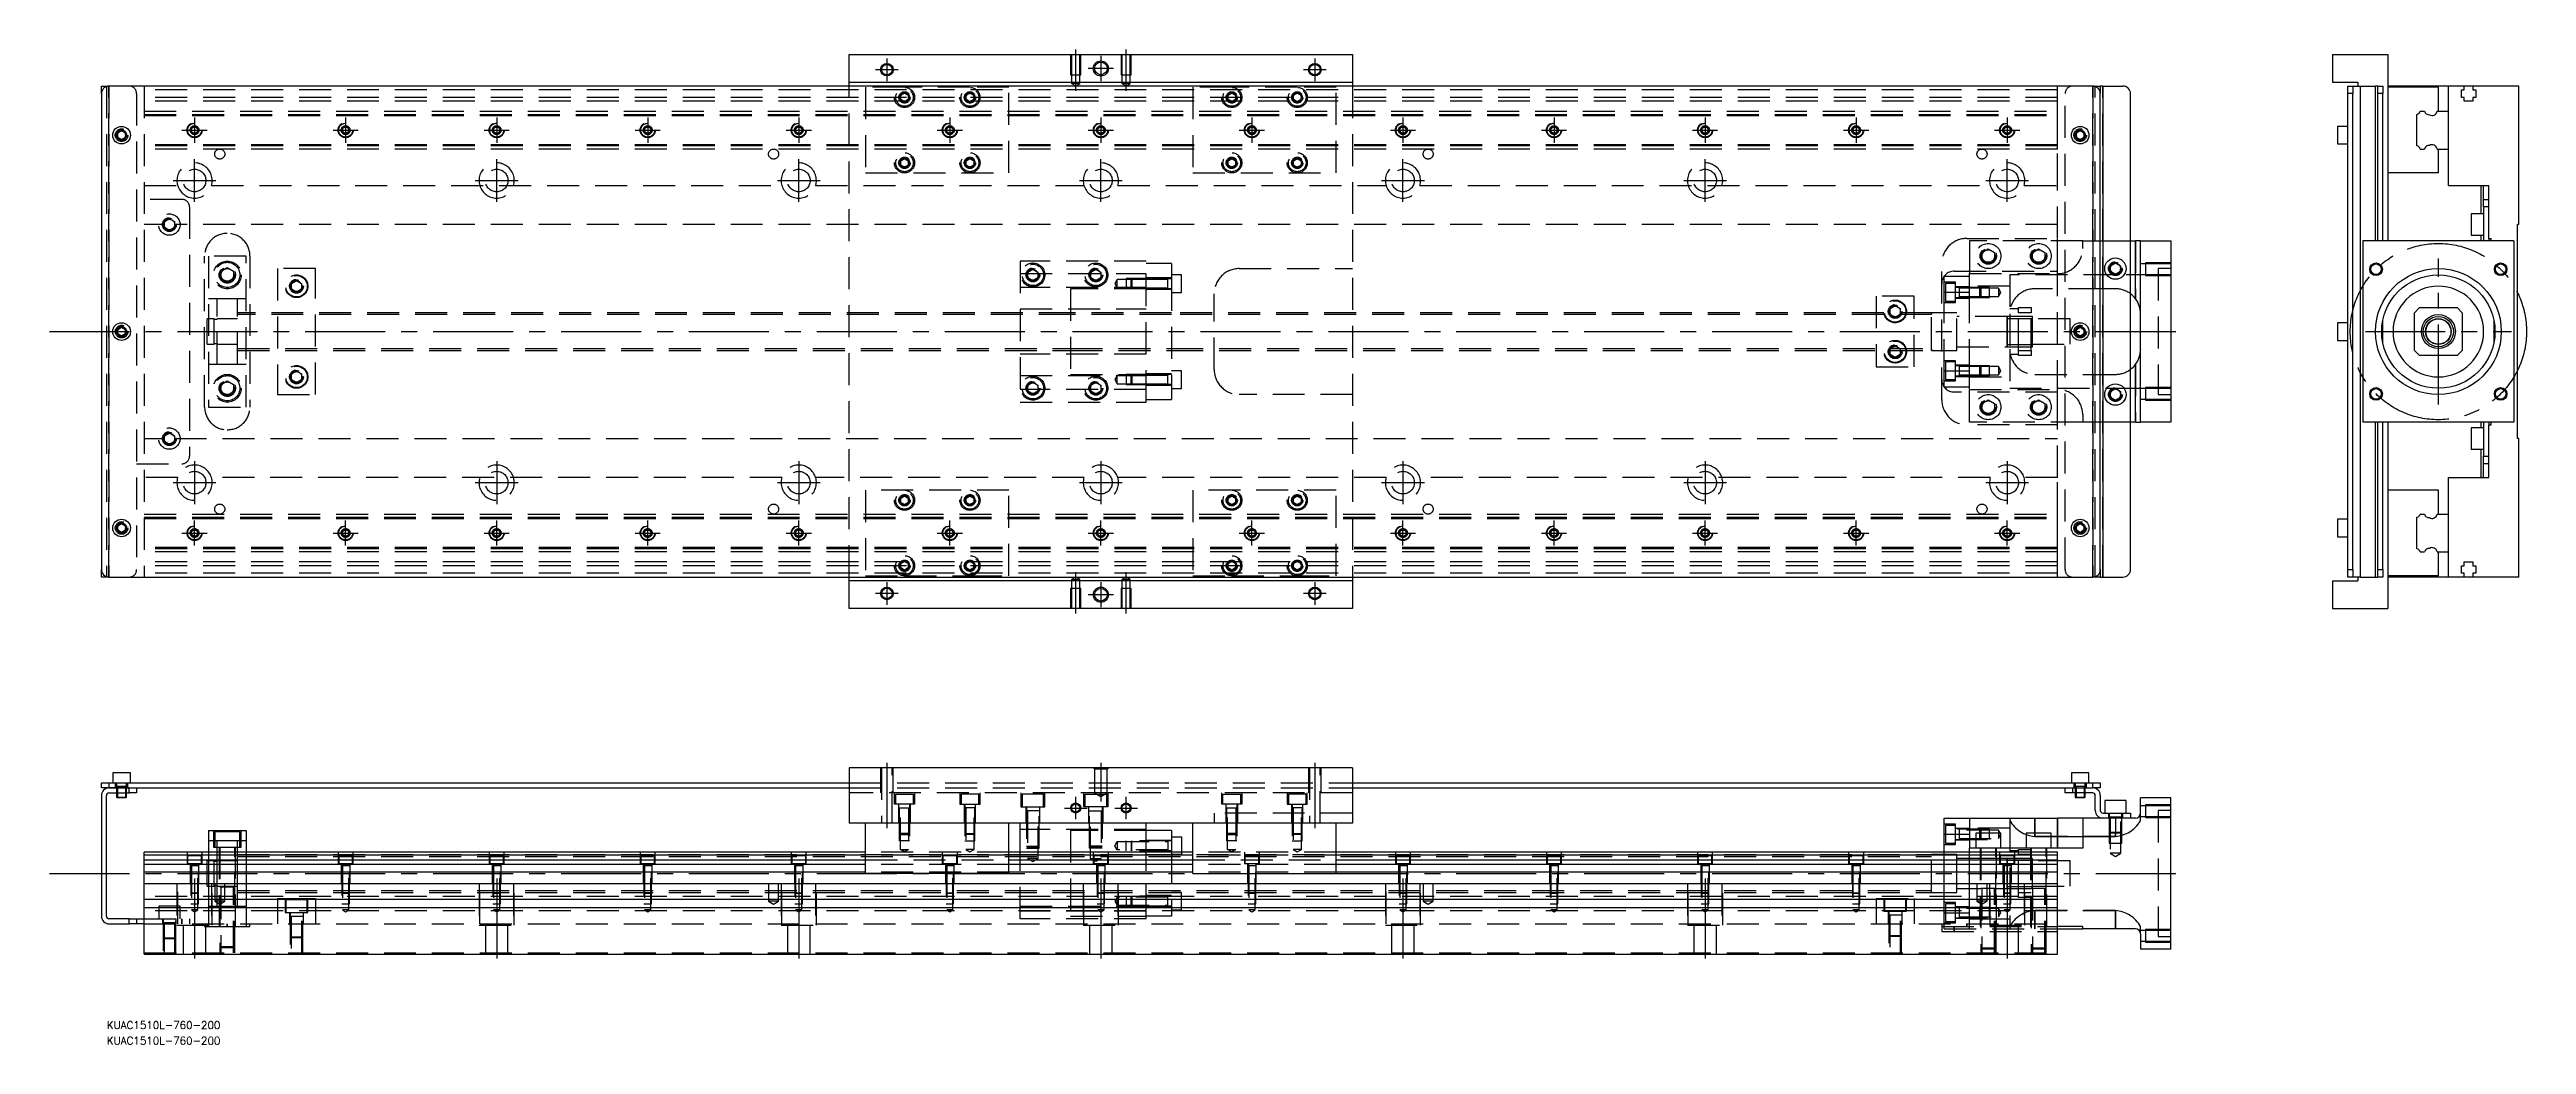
# Model space of a CAD drawing. Extents: x -21 to 963, y -283 to 112.
import ezdxf

# ---------------------------------------------------------------- set-up
doc = ezdxf.new("R2010")
doc.units = 0
doc.linetypes.add('CENTER', pattern=[50.8, 31.75, -6.35, 6.35, -6.35])
doc.linetypes.add('DASHED', pattern=[19.05, 12.7, -6.35])
doc.layers.get('0').update_dxf_attribs({"linetype": 'CONTINUOUS'})
doc.layers.add('CENTER', color=1, linetype='CENTER')
doc.styles.get("Standard").update_dxf_attribs({"font": 'txt.shx', "height": 3, "bigfont": 'bigfont.shx'})

# ---------------------------------------------------------------- blocks, each defined once
blk = doc.blocks.new('*U2')
at = {"color": 7, "linetype": 'CONTINUOUS'}
blk.add_text('KUAC1510L-760-200', height=3, dxfattribs=at).set_placement((2.15, -276.91))
blk = doc.blocks.new('*U3')
at = {"color": 7, "linetype": 'CONTINUOUS'}
blk.add_text('KUAC1510L-760-200', height=3, dxfattribs=at).set_placement((2.15, -283.1))

msp = doc.modelspace()

# ---------------------------------------------------------------- linework, layer by layer
at = {"color": 7, "linetype": 'CONTINUOUS'}
for p, q in [((297, 110), (497, 110)), ((297, 99), (297, 110)), ((497, 110), (497, 99)), ((886.27, 110), (886.27, 99)), ((886.27, 110), (908.27, 110)), ((908.27, 110), (908.27, 36)), ((297, 99), (497, 99)), ((297, 97.5), (297, 99)), ((497, 99), (497, 97.5)), ((886.27, 99), (896.27, 99)), ((896.27, 99), (896.27, 97.5)), ((0, 94.5), (0, 97.5)), ((0, 97.5), (3, 97.5)), ((0, 94.5), (0, -94.5)), ((791, 97.5), (3, 97.5)), ((791, 97.5), (794, 97.5)), ((794, 97.5), (794, 94.5)), ((795, 97.5), (794, 97.5)), ((794, -94.5), (794, 94.5)), ((795, 97.5), (795, -97.5)), ((795, 97.5), (803, 97.5)), ((806, -94.5), (806, 94.5)), ((892.27, 97.5), (894.27, 97.5)), ((892.27, 94.5), (892.27, 97.5)), ((894.27, 94.5), (892.27, 94.5)), ((892.27, -94.5), (892.27, 94.5)), ((894.27, 97.5), (897.27, 97.5)), ((894.27, 97.5), (894.27, 94.5)), ((894.27, -94.5), (894.27, 94.5)), ((897.27, 97.5), (897.27, -97.5)), ((897.27, 97.5), (903.27, 97.5)), ((903.27, 36), (903.27, 97.5)), ((904.27, 97.5), (903.27, 97.5)), ((904.27, 97.5), (906.27, 97.5)), ((904.27, 94.5), (904.27, 97.5)), ((906.27, 94.5), (904.27, 94.5)), ((904.27, 36), (904.27, 94.5)), ((906.27, 97.5), (906.27, 94.5)), ((906.27, 36), (906.27, 94.5)), ((932.27, 97.5), (908.27, 97.5)), ((928.27, 97), (908.27, 97)), ((928.27, 87.5), (928.27, 97)), ((932.27, 87.5), (932.27, 97.5)), ((938.57, 97.5), (932.27, 97.5)), ((937.42, 96), (938.57, 96)), ((937.42, 93), (937.42, 96)), ((938.57, 93), (937.42, 93)), ((941.97, 97.5), (938.57, 97.5)), ((938.57, 96), (938.57, 97.5)), ((938.57, 91.5), (938.57, 93)), ((941.97, 91.5), (938.57, 91.5)), ((941.97, 97.5), (941.97, 96)), ((960.27, 97.5), (941.97, 97.5)), ((941.97, 96), (943.12, 96)), ((941.97, 93), (941.97, 91.5)), ((943.12, 93), (941.97, 93)), ((943.12, 96), (943.12, 93)), ((960.27, 42.5), (960.27, 97.5)), ((6.5, 78.866026), (8, 79.73205)), ((6.5, 77.133974), (6.5, 78.866026)), ((8, 79.73205), (9.5, 78.866026)), ((9.5, 78.866026), (9.5, 77.133974)), ((784.5, 78.866026), (786, 79.73205)), ((784.5, 77.133974), (784.5, 78.866026)), ((786, 79.73205), (787.5, 78.866026)), ((787.5, 78.866026), (787.5, 77.133974)), ((888.27, 81.5), (888.27, 78)), ((892.27, 81.5), (888.27, 81.5)), ((919.77, 73.752272), (919.77, 86.247728)), ((921.022272, 87.5), (922.79668, 87.5)), ((927.747372, 87.5), (932.27, 87.5)), ((932.27, 72.5), (932.27, 87.5)), ((932.27, 72.5), (932.27, 87.5)), ((8, 76.26795), (6.5, 77.133974)), ((9.5, 77.133974), (8, 76.26795)), ((786, 76.26795), (784.5, 77.133974)), ((787.5, 77.133974), (786, 76.26795)), ((888.27, 78), (888.27, 74.5)), ((888.27, 74.5), (892.27, 74.5)), ((921.022272, 72.5), (922.79668, 72.5)), ((927.747372, 72.5), (932.27, 72.5)), ((928.27, 63), (928.27, 72.5)), ((932.27, 58), (932.27, 72.5)), ((928.27, 63), (908.27, 63)), ((932.27, 58), (948.27, 58)), ((945.27, 46.75), (945.27, 58)), ((946.27, 52.5), (946.27, 58)), ((946.27, 52.5), (948.27, 52.5)), ((946.27, 49.5), (946.27, 52.5)), ((948.27, 49.5), (946.27, 49.5)), ((946.27, 49.5), (946.27, 36)), ((948.27, 37), (948.27, 58)), ((941.27, 46.75), (941.27, 42.5)), ((946.27, 46.75), (941.27, 46.75)), ((941.27, 42.5), (941.27, 38.25)), ((960.27, 42.5), (959.77, 42.5)), ((959.77, -42.5), (959.77, 42.5)), ((806, 36), (808, 36)), ((808, 13), (808, 36)), ((810, 36), (808, 36)), ((810, -36), (810, 36)), ((810, 36), (822, 36)), ((822, 36), (822, -36)), ((958.27, 36), (898.27, 36)), ((898.27, 36), (898.27, -36)), ((941.27, 38.25), (946.27, 38.25)), ((945.27, 36), (945.27, 38.25)), ((948.27, 37), (949.27, 37)), ((948.27, 37), (948.27, 36)), ((949.27, 36), (949.27, 37)), ((958.27, 36), (958.27, -36)), ((798, 26.1547), (800, 27.309402)), ((798, 23.8453), (798, 26.1547)), ((800, 22.690598), (798, 23.8453)), ((800, 27.309402), (802, 26.1547)), ((802, 23.8453), (800, 22.690598)), ((802, 26.1547), (802, 23.8453)), ((6.5, 0.866026), (8, 1.73205)), ((6.5, -0.866026), (6.5, 0.866026)), ((8, 1.73205), (9.5, 0.866026)), ((9.5, 0.866026), (9.5, -0.866026)), ((784.5, 0.866026), (786, 1.73205)), ((784.5, -0.866026), (784.5, 0.866026)), ((786, 1.73205), (787.5, 0.866026)), ((787.5, 0.866026), (787.5, -0.866026)), ((888.27, 3.5), (888.27, 0)), ((892.27, 3.5), (888.27, 3.5)), ((888.27, 0), (888.27, -3.5)), ((906.27, -4.71699), (906.27, 4.71699)), ((920.77, 9.5), (918.77, 7.5)), ((918.77, -7.5), (918.77, 7.5)), ((920.77, 9.5), (935.77, 9.5)), ((937.77, 7.5), (935.77, 9.5)), ((937.77, 7.5), (937.77, -7.5)), ((950.27, 4.71699), (950.27, -4.71699)), ((8, -1.73205), (6.5, -0.866026)), ((9.5, -0.866026), (8, -1.73205)), ((786, -1.73205), (784.5, -0.866026)), ((787.5, -0.866026), (786, -1.73205)), ((888.27, -3.5), (892.27, -3.5)), ((918.77, -7.5), (920.77, -9.5)), ((935.77, -9.5), (920.77, -9.5)), ((935.77, -9.5), (937.77, -7.5)), ((808, -36), (808, -13)), ((798, -23.8453), (800, -22.690598)), ((798, -26.1547), (798, -23.8453)), ((800, -27.309402), (798, -26.1547)), ((800, -22.690598), (802, -23.8453)), ((802, -26.1547), (800, -27.309402)), ((802, -23.8453), (802, -26.1547)), ((808, -36), (806, -36)), ((808, -36), (810, -36)), ((822, -36), (810, -36)), ((958.27, -36), (898.27, -36)), ((903.27, -97.5), (903.27, -36)), ((904.27, -94.5), (904.27, -36)), ((906.27, -94.5), (906.27, -36)), ((908.27, -36), (908.27, -110)), ((941.27, -38.25), (941.27, -42.5)), ((946.27, -38.25), (941.27, -38.25)), ((945.27, -38.25), (945.27, -36)), ((946.27, -36), (946.27, -49.5)), ((948.27, -36), (948.27, -37)), ((948.27, -58), (948.27, -37)), ((948.27, -37), (949.27, -37)), ((949.27, -37), (949.27, -36)), ((941.27, -42.5), (941.27, -46.75)), ((941.27, -46.75), (946.27, -46.75)), ((945.27, -58), (945.27, -46.75)), ((960.27, -42.5), (959.77, -42.5)), ((960.27, -97.5), (960.27, -42.5)), ((932.27, -72.5), (932.27, -58)), ((932.27, -58), (948.27, -58)), ((946.27, -49.5), (948.27, -49.5)), ((946.27, -52.5), (946.27, -49.5)), ((948.27, -52.5), (946.27, -52.5)), ((946.27, -58), (946.27, -52.5)), ((928.27, -63), (908.27, -63)), ((928.27, -72.5), (928.27, -63)), ((6.5, -77.133974), (8, -76.26795)), ((6.5, -78.866026), (6.5, -77.133974)), ((8, -76.26795), (9.5, -77.133974)), ((9.5, -77.133974), (9.5, -78.866026)), ((784.5, -77.133974), (786, -76.26795)), ((784.5, -78.866026), (784.5, -77.133974)), ((786, -76.26795), (787.5, -77.133974)), ((787.5, -77.133974), (787.5, -78.866026)), ((888.27, -74.5), (888.27, -78)), ((892.27, -74.5), (888.27, -74.5)), ((888.27, -78), (888.27, -81.5)), ((919.77, -86.247728), (919.77, -73.752272)), ((921.022272, -72.5), (922.79668, -72.5)), ((927.747372, -72.5), (932.27, -72.5)), ((932.27, -87.5), (932.27, -72.5)), ((932.27, -87.5), (932.27, -72.5)), ((8, -79.73205), (6.5, -78.866026)), ((9.5, -78.866026), (8, -79.73205)), ((786, -79.73205), (784.5, -78.866026)), ((787.5, -78.866026), (786, -79.73205)), ((888.27, -81.5), (892.27, -81.5)), ((921.022272, -87.5), (922.79668, -87.5)), ((927.747372, -87.5), (932.27, -87.5)), ((928.27, -97), (928.27, -87.5)), ((932.27, -97.5), (932.27, -87.5)), ((0, -97.5), (0, -94.5)), ((3, -97.5), (0, -97.5)), ((3, -97.5), (791, -97.5)), ((297, -99), (297, -97.5)), ((497, -97.5), (497, -99)), ((794, -97.5), (791, -97.5)), ((794, -94.5), (794, -97.5)), ((794, -97.5), (795, -97.5)), ((795, -97.5), (803, -97.5)), ((892.27, -94.5), (894.27, -94.5)), ((892.27, -97.5), (892.27, -94.5)), ((894.27, -97.5), (892.27, -97.5)), ((894.27, -94.5), (894.27, -97.5)), ((897.27, -97.5), (894.27, -97.5)), ((896.27, -97.5), (896.27, -99)), ((897.27, -97.5), (903.27, -97.5)), ((903.27, -97.5), (904.27, -97.5)), ((904.27, -94.5), (906.27, -94.5)), ((904.27, -97.5), (904.27, -94.5)), ((906.27, -97.5), (904.27, -97.5)), ((906.27, -94.5), (906.27, -97.5)), ((928.27, -97), (908.27, -97)), ((932.27, -97.5), (908.27, -97.5)), ((938.57, -97.5), (932.27, -97.5)), ((937.42, -93), (938.57, -93)), ((937.42, -96), (937.42, -93)), ((938.57, -96), (937.42, -96)), ((938.57, -91.5), (941.97, -91.5)), ((938.57, -93), (938.57, -91.5)), ((938.57, -97.5), (938.57, -96)), ((941.97, -97.5), (938.57, -97.5)), ((941.97, -91.5), (941.97, -93)), ((941.97, -93), (943.12, -93)), ((941.97, -96), (941.97, -97.5)), ((943.12, -96), (941.97, -96)), ((960.27, -97.5), (941.97, -97.5)), ((943.12, -93), (943.12, -96)), ((297, -110), (297, -99)), ((497, -99), (297, -99)), ((497, -99), (497, -110)), ((886.27, -99), (896.27, -99)), ((886.27, -99), (886.27, -110)), ((497, -110), (297, -110)), ((886.27, -110), (908.27, -110)), ((11.5, -175.2), (4.5, -175.2)), ((4.5, -175.2), (4.5, -179.2)), ((11.5, -179.2), (11.5, -175.2)), ((297, -173.2), (297, -195.2)), ((497, -173.2), (297, -173.2)), ((497, -173.2), (497, -195.2)), ((789.5, -175.2), (782.5, -175.2)), ((782.5, -175.2), (782.5, -179.2)), ((789.5, -179.2), (789.5, -175.2)), ((0, -181.2), (0, -179.2)), ((0, -179.2), (3, -179.2)), ((3, -181.2), (0, -181.2)), ((0, -184.2), (0, -232.2)), ((2, -232.2), (2, -184.2)), ((3, -179.2), (3, -181.2)), ((3, -179.2), (297, -179.2)), ((3, -181.2), (11, -181.2)), ((11, -181.2), (3, -181.2)), ((3, -183.2), (11, -183.2)), ((6, -183.2), (6, -184.85)), ((6, -184.85), (10, -184.85)), ((6, -184.85), (6.35, -185.2)), ((6.35, -183.2), (6.35, -185.2)), ((9.65, -185.2), (6.35, -185.2)), ((9.65, -185.2), (9.65, -183.2)), ((9.65, -185.2), (10, -184.85)), ((10, -184.85), (10, -183.2)), ((11, -181.2), (297, -181.2)), ((11, -183.2), (11, -181.2)), ((14, -183.2), (11, -183.2)), ((14, -181.2), (14, -183.2)), ((497, -179.2), (791, -179.2)), ((497, -181.2), (783, -181.2)), ((780, -183.2), (780, -181.2)), ((783, -183.2), (780, -183.2)), ((783, -181.2), (783, -183.2)), ((783, -181.2), (791, -181.2)), ((783, -181.2), (791, -181.2)), ((791, -183.2), (783, -183.2)), ((784, -183.2), (784, -184.85)), ((784, -184.85), (788, -184.85)), ((784, -184.85), (784.35, -185.2)), ((784.35, -183.2), (784.35, -185.2)), ((787.65, -185.2), (784.35, -185.2)), ((787.65, -185.2), (787.65, -183.2)), ((787.65, -185.2), (788, -184.85)), ((788, -184.85), (788, -183.2)), ((791, -181.2), (791, -179.2)), ((791, -179.2), (794, -179.2)), ((794, -181.2), (791, -181.2)), ((792, -190.2), (792, -184.2)), ((794, -179.2), (794, -181.2)), ((794, -184.2), (794, -190.2)), ((804.25, -186.2), (795.75, -186.2)), ((795.75, -186.2), (795.75, -191.2)), ((804.25, -191.2), (804.25, -186.2)), ((810, -191.2), (810, -185.2)), ((822, -185.2), (810, -185.2)), ((822, -245.2), (822, -185.2)), ((497, -195.2), (297, -195.2)), ((303.5, -215.2), (303.5, -195.2)), ((360.5, -215.2), (360.5, -195.2)), ((365, -206.7), (365, -195.2)), ((415, -206.7), (415, -195.2)), ((433.5, -215.2), (433.5, -195.2)), ((490.5, -215.2), (490.5, -195.2)), ((732, -193.2), (742, -193.2)), ((732, -199.547524), (732, -193.2)), ((742, -193.2), (742, -205.2)), ((742, -193.2), (777, -193.2)), ((777, -205.2), (777, -193.2)), ((787, -193.2), (777, -193.2)), ((787, -193.2), (787, -205.2)), ((795, -193.2), (787, -193.2)), ((795, -191.2), (803, -191.2)), ((803, -193.2), (795, -193.2)), ((803, -193.2), (803, -191.2)), ((803, -191.2), (806, -191.2)), ((806, -193.2), (803, -193.2)), ((806, -191.2), (806, -193.2)), ((808, -193.2), (806, -193.2)), ((42.5, -198.2), (57.5, -198.2)), ((42.5, -198.2), (42.5, -206.7)), ((57.5, -198.2), (57.5, -206.7)), ((425, -198.2), (415, -198.2)), ((422.35, -198.2), (422, -198.2)), ((425, -198.2), (425, -206.7)), ((425, -200.7), (429, -200.7)), ((429, -200.7), (429, -206.7)), ((732, -206.7), (732, -199.547524)), ((732, -199.547524), (742, -199.547524)), ((742, -206.7), (742, -205.2)), ((787, -205.2), (742, -205.2)), ((754.5, -199.2), (744.5, -199.2)), ((744.5, -199.2), (744.5, -205.2)), ((754.5, -205.2), (754.5, -199.2)), ((774.5, -199.2), (764.5, -199.2)), ((764.5, -199.2), (764.5, -205.2)), ((774.5, -205.2), (774.5, -199.2)), ((303.5, -206.7), (17, -206.7)), ((17, -247.2), (17, -206.7)), ((303.5, -207.952272), (17, -207.952272)), ((17, -209.72668), (303.5, -209.72668)), ((303.5, -211.623076), (17, -211.623076)), ((303.5, -214.677372), (17, -214.677372)), ((360.5, -215.2), (303.5, -215.2)), ((433.5, -206.7), (360.5, -206.7)), ((433.5, -207.952272), (360.5, -207.952272)), ((360.5, -209.72668), (433.5, -209.72668)), ((433.5, -211.623076), (360.5, -211.623076)), ((433.5, -214.677372), (360.5, -214.677372)), ((433.5, -215.2), (490.5, -215.2)), ((777, -206.7), (490.5, -206.7)), ((777, -207.952272), (490.5, -207.952272)), ((490.5, -209.72668), (777, -209.72668)), ((777, -211.623076), (490.5, -211.623076)), ((777, -214.677372), (490.5, -214.677372)), ((757, -214.999946), (757, -209.5)), ((758, -210.075), (757, -210.075)), ((757, -221.200006), (757, -214.999946)), ((759.75, -210.075), (758, -210.075)), ((761.5, -210.075), (759.75, -210.075)), ((766.5, -210.075), (761.5, -210.075)), ((767, -210.075), (766.5, -210.075)), ((777, -247.2), (777, -206.7)), ((17, -219.2), (777, -219.2)), ((777, -225.5), (17, -225.5)), ((53.000006, -220.7), (46.999994, -220.7)), ((53.000006, -220.7), (46.999994, -220.7)), ((757, -220.325), (767, -220.325)), ((11, -233.2), (3, -233.2)), ((3, -235.2), (11, -235.2)), ((11, -235.2), (11, -233.2)), ((11, -233.2), (14, -233.2)), ((14, -235.2), (11, -235.2)), ((14, -233.2), (14, -235.2)), ((14, -233.2), (17, -233.2)), ((17, -235.2), (14, -235.2)), ((777, -228.9), (17, -228.9)), ((787, -236.2), (777, -236.2)), ((777, -237.2), (787, -237.2)), ((787, -237.2), (787, -236.2)), ((808, -237.2), (787, -237.2)), ((810, -239.2), (810, -245.2)), ((822, -245.2), (810, -245.2)), ((17, -247.2), (777, -247.2))]:
    msp.add_line(p, q, dxfattribs=at)
at = {"color": 3, "linetype": 'DASHED'}
for p, q in [((385.000006, 110), (385.000006, 102)), ((385.35, 110), (385.35, 102)), ((388.65, 102), (388.65, 110)), ((388.999994, 102), (388.999994, 110)), ((405.000006, 110), (405.000006, 102)), ((405.35, 110), (405.35, 102)), ((408.65, 102), (408.65, 110)), ((408.999994, 102), (408.999994, 110)), ((385.000006, 102), (388.999994, 102)), ((385.35, 102), (385.35, 98.5)), ((387, 98.5), (385.35, 98.5)), ((385.35, 98.5), (387, 97.547372)), ((388.65, 98.5), (387, 98.5)), ((387, 97.547372), (388.65, 98.5)), ((388.65, 98.5), (388.65, 102)), ((405.000006, 102), (408.999994, 102)), ((405.35, 102), (405.35, 98.5)), ((407, 98.5), (405.35, 98.5)), ((405.35, 98.5), (407, 97.547372)), ((408.65, 98.5), (407, 98.5)), ((407, 97.547372), (408.65, 98.5)), ((408.65, 98.5), (408.65, 102)), ((2, 97.5), (2, -97.5)), ((3, 97.5), (3, -97.5)), ((3, -97.5), (3, 97.5)), ((3, -97.5), (3, 97.5)), ((3, 97.5), (3, -97.5)), ((14, 94.5), (14, -94.5)), ((17, 97.5), (17, -97.5)), ((777, 96), (17, 96)), ((777, 93), (17, 93)), ((777, 91.5), (17, 91.5)), ((297, -97.5), (297, 97.5)), ((319, 97), (303.5, 97)), ((303.5, 97), (303.5, 63)), ((317.5, 93.866026), (319, 94.73205)), ((317.5, 92.133974), (317.5, 93.866026)), ((319, 91.26795), (317.5, 92.133974)), ((345, 97), (319, 97)), ((319, 94.73205), (320.5, 93.866026)), ((320.5, 92.133974), (319, 91.26795)), ((320.5, 93.866026), (320.5, 92.133974)), ((320.973226, 93.326156), (321, 93)), ((343.5, 93.866026), (345, 94.73205)), ((343.5, 92.133974), (343.5, 93.866026)), ((345, 91.26795), (343.5, 92.133974)), ((360.5, 97), (345, 97)), ((345, 94.73205), (346.5, 93.866026)), ((346.5, 92.133974), (345, 91.26795)), ((346.5, 93.866026), (346.5, 92.133974)), ((346.973226, 93.326156), (347, 93)), ((360.5, 63), (360.5, 97)), ((449, 97), (433.5, 97)), ((433.5, 97), (433.5, 63)), ((447.5, 93.866026), (449, 94.73205)), ((447.5, 92.133974), (447.5, 93.866026)), ((449, 91.26795), (447.5, 92.133974)), ((475, 97), (449, 97)), ((449, 94.73205), (450.5, 93.866026)), ((450.5, 92.133974), (449, 91.26795)), ((450.5, 93.866026), (450.5, 92.133974)), ((450.973226, 93.326156), (451, 93)), ((473, 93), (473.030168, 93.346066)), ((473.5, 93.866026), (475, 94.73205)), ((473.5, 92.133974), (473.5, 93.866026)), ((475, 91.26795), (473.5, 92.133974)), ((490.5, 97), (475, 97)), ((475, 94.73205), (476.5, 93.866026)), ((476.5, 92.133974), (475, 91.26795)), ((476.5, 93.866026), (476.5, 92.133974)), ((490.5, 63), (490.5, 97)), ((497, 97.5), (497, -97.5)), ((777, 87.5), (777, 97.5)), ((780, -94.5), (780, 94.5)), ((791, -97.5), (791, 97.5)), ((791, 97.5), (791, -97.5)), ((792, -97.5), (792, 97.5)), ((795, -97.5), (795, 97.5)), ((17, 87.5), (777, 87.5)), ((17, 86.247728), (777, 86.247728)), ((17, 86.1147), (777, 86.1147)), ((17, 86.1), (777, 86.1)), ((17, 85.8), (777, 85.8)), ((35.5, 80), (35.516134, 80.21941)), ((35.75, 80.721688), (37, 81.443376)), ((35.75, 79.278312), (35.75, 80.721688)), ((37, 78.556624), (35.75, 79.278312)), ((37, 81.443376), (38.25, 80.721688)), ((38.25, 79.278312), (37, 78.556624)), ((38.25, 80.721688), (38.25, 79.278312)), ((95.5, 80), (95.516134, 80.21941)), ((95.75, 80.721688), (97, 81.443376)), ((95.75, 79.278312), (95.75, 80.721688)), ((97, 78.556624), (95.75, 79.278312)), ((97, 81.443376), (98.25, 80.721688)), ((98.25, 79.278312), (97, 78.556624)), ((98.25, 80.721688), (98.25, 79.278312)), ((155.5, 80), (155.516134, 80.21941)), ((155.75, 80.721688), (157, 81.443376)), ((155.75, 79.278312), (155.75, 80.721688)), ((157, 78.556624), (155.75, 79.278312)), ((157, 81.443376), (158.25, 80.721688)), ((158.25, 79.278312), (157, 78.556624)), ((158.25, 80.721688), (158.25, 79.278312)), ((215.5, 80), (215.516134, 80.21941)), ((215.75, 80.721688), (217, 81.443376)), ((215.75, 79.278312), (215.75, 80.721688)), ((217, 78.556624), (215.75, 79.278312)), ((217, 81.443376), (218.25, 80.721688)), ((218.25, 79.278312), (217, 78.556624)), ((218.25, 80.721688), (218.25, 79.278312)), ((275.5, 80), (275.516134, 80.21941)), ((275.75, 80.721688), (277, 81.443376)), ((275.75, 79.278312), (275.75, 80.721688)), ((277, 78.556624), (275.75, 79.278312)), ((277, 81.443376), (278.25, 80.721688)), ((278.25, 79.278312), (277, 78.556624)), ((278.25, 80.721688), (278.25, 79.278312)), ((335.5, 80), (335.516134, 80.21941)), ((335.75, 80.721688), (337, 81.443376)), ((335.75, 79.278312), (335.75, 80.721688)), ((337, 78.556624), (335.75, 79.278312)), ((337, 81.443376), (338.25, 80.721688)), ((338.25, 79.278312), (337, 78.556624)), ((338.25, 80.721688), (338.25, 79.278312)), ((395.5, 80), (395.52041, 80.24661)), ((395.75, 80.721688), (397, 81.443376)), ((395.75, 79.278312), (395.75, 80.721688)), ((397, 78.556624), (395.75, 79.278312)), ((397, 81.443376), (398.25, 80.721688)), ((398.25, 79.278312), (397, 78.556624)), ((398.25, 80.721688), (398.25, 79.278312)), ((455.75, 80.721688), (457, 81.443376)), ((455.75, 79.278312), (455.75, 80.721688)), ((457, 78.556624), (455.75, 79.278312)), ((457, 81.443376), (458.25, 80.721688)), ((458.25, 79.278312), (457, 78.556624)), ((458.25, 80.721688), (458.25, 79.278312)), ((458.477374, 80.25955), (458.5, 80)), ((515.5, 80), (515.52041, 80.24661)), ((515.75, 80.721688), (517, 81.443376)), ((515.75, 79.278312), (515.75, 80.721688)), ((517, 78.556624), (515.75, 79.278312)), ((517, 81.443376), (518.25, 80.721688)), ((518.25, 79.278312), (517, 78.556624)), ((518.25, 80.721688), (518.25, 79.278312)), ((575.75, 80.721688), (577, 81.443376)), ((575.75, 79.278312), (575.75, 80.721688)), ((577, 78.556624), (575.75, 79.278312)), ((577, 81.443376), (578.25, 80.721688)), ((578.25, 79.278312), (577, 78.556624)), ((578.25, 80.721688), (578.25, 79.278312)), ((578.477374, 80.25955), (578.5, 80)), ((635.5, 80), (635.52041, 80.24661)), ((635.75, 80.721688), (637, 81.443376)), ((635.75, 79.278312), (635.75, 80.721688)), ((637, 78.556624), (635.75, 79.278312)), ((637, 81.443376), (638.25, 80.721688)), ((638.25, 79.278312), (637, 78.556624)), ((638.25, 80.721688), (638.25, 79.278312)), ((695.5, 80), (695.516134, 80.21941)), ((695.75, 80.721688), (697, 81.443376)), ((695.75, 79.278312), (695.75, 80.721688)), ((697, 78.556624), (695.75, 79.278312)), ((697, 81.443376), (698.25, 80.721688)), ((698.25, 79.278312), (697, 78.556624)), ((698.25, 80.721688), (698.25, 79.278312)), ((755.75, 80.721688), (757, 81.443376)), ((755.75, 79.278312), (755.75, 80.721688)), ((757, 78.556624), (755.75, 79.278312)), ((757, 81.443376), (758.25, 80.721688)), ((758.25, 79.278312), (757, 78.556624)), ((758.25, 80.721688), (758.25, 79.278312)), ((758.477374, 80.25955), (758.5, 80)), ((777, 86.247728), (777, 87.5)), ((777, 73.752272), (777, 86.247728)), ((6, 78), (6.030168, 78.346066)), ((777, 74.2), (17, 74.2)), ((777, 73.9), (17, 73.9)), ((777, 73.8853), (17, 73.8853)), ((777, 73.752272), (17, 73.752272)), ((777, 72.5), (17, 72.5)), ((777, 72.5), (777, 73.752272)), ((777, 58), (777, 72.5)), ((787.973226, 78.326156), (788, 78)), ((303.5, 63), (360.5, 63)), ((317, 67), (317.030168, 67.346066)), ((317.5, 67.866026), (319, 68.73205)), ((317.5, 66.133974), (317.5, 67.866026)), ((319, 65.26795), (317.5, 66.133974)), ((319, 68.73205), (320.5, 67.866026)), ((320.5, 66.133974), (319, 65.26795)), ((320.5, 67.866026), (320.5, 66.133974)), ((343, 67), (343.023172, 67.30356)), ((343.5, 67.866026), (345, 68.73205)), ((343.5, 66.133974), (343.5, 67.866026)), ((345, 65.26795), (343.5, 66.133974)), ((345, 68.73205), (346.5, 67.866026)), ((346.5, 66.133974), (345, 65.26795)), ((346.5, 67.866026), (346.5, 66.133974)), ((433.5, 63), (490.5, 63)), ((447.5, 67.866026), (449, 68.73205)), ((447.5, 66.133974), (447.5, 67.866026)), ((449, 65.26795), (447.5, 66.133974)), ((449, 68.73205), (450.5, 67.866026)), ((450.5, 66.133974), (449, 65.26795)), ((450.5, 67.866026), (450.5, 66.133974)), ((450.973226, 67.326156), (451, 67)), ((473, 67), (473.030168, 67.346066)), ((473.5, 67.866026), (475, 68.73205)), ((473.5, 66.133974), (473.5, 67.866026)), ((475, 65.26795), (473.5, 66.133974)), ((475, 68.73205), (476.5, 67.866026)), ((476.5, 66.133974), (475, 65.26795)), ((476.5, 67.866026), (476.5, 66.133974)), ((32, 52.5), (14, 52.5)), ((17, 58), (30.291796, 58)), ((35, 49.5), (35, -49.5)), ((43.708204, 58), (270.291796, 58)), ((283.708204, 58), (390.291796, 58)), ((403.708204, 58), (510.291796, 58)), ((523.708204, 58), (750.291796, 58)), ((763.708204, 58), (777, 58)), ((777, 37), (777, 58)), ((24.9, 42.5), (17, 42.5)), ((24.5, 42.5), (24.534018, 42.911016)), ((25, 43.6547), (27, 44.809402)), ((25, 41.3453), (25, 43.6547)), ((27, 40.190598), (25, 41.3453)), ((27, 44.809402), (29, 43.6547)), ((29, 41.3453), (27, 40.190598)), ((29, 43.6547), (29, 41.3453)), ((777, 42.5), (29.1, 42.5)), ((41, -30), (41, 30)), ((42.5, 30), (42.5, -30)), ((57.5, 30), (42.5, 30)), ((57.5, -30), (57.5, 30)), ((59, 30), (59, -30)), ((741, 37), (777, 37)), ((742, 36), (742, 23)), ((787, 36), (742, 36)), ((747, 31.443376), (749.5, 32.886752)), ((747, 28.556624), (747, 31.443376)), ((749.5, 32.886752), (752, 31.443376)), ((752, 31.443376), (752, 28.556624)), ((752.477798, 30.364306), (752.5, 30)), ((767, 31.443376), (769.5, 32.886752)), ((767, 28.556624), (767, 31.443376)), ((769.5, 32.886752), (772, 31.443376)), ((772, 31.443376), (772, 28.556624)), ((772.477798, 30.364306), (772.5, 30)), ((777, 24), (777, 37)), ((787, 33), (787, 36)), ((787, 36), (794, 36)), ((794, 36), (806, 36)), ((808, 36), (808, 13)), ((47.5, 23.943376), (50, 25.386752)), ((47.5, 21.056624), (47.5, 23.943376)), ((50, 19.613248), (47.5, 21.056624)), ((50, 25.386752), (52.5, 23.943376)), ((52.5, 21.056624), (50, 19.613248)), ((52.5, 23.943376), (52.5, 21.056624)), ((52.977798, 22.864306), (53, 22.5)), ((85, 25), (70, 25)), ((70, 25), (70, -25)), ((75.5, 19.1547), (77.5, 20.309402)), ((77.5, 20.309402), (79.5, 19.1547)), ((85, -25), (85, 25)), ((365, 28), (365, -28)), ((415, 28), (365, 28)), ((365, 23), (415, 23)), ((368, 23.6547), (370, 24.809402)), ((368, 21.3453), (368, 23.6547)), ((370, 20.190598), (368, 21.3453)), ((370, 24.809402), (372, 23.6547)), ((372, 21.3453), (370, 20.190598)), ((372, 23.6547), (372, 21.3453)), ((372.483582, 22.786038), (372.5, 22.5)), ((392.5, 22.5), (392.52689, 22.865682)), ((393, 23.6547), (395, 24.809402)), ((393, 21.3453), (393, 23.6547)), ((395, 20.190598), (393, 21.3453)), ((395, 24.809402), (397, 23.6547)), ((397, 21.3453), (395, 20.190598)), ((397, 23.6547), (397, 21.3453)), ((403.5, 20.702558), (402.547372, 19.052558)), ((403.5, 17.402558), (403.5, 20.702558)), ((407, 20.702558), (403.5, 20.702558)), ((407, 21.052554), (407, 17.052564)), ((409.35, 21.052554), (407, 21.052554)), ((409, 20.702558), (407, 20.702558)), ((409.35, 21.052558), (409, 20.702558)), ((409, 17.402558), (409, 20.702558)), ((415, 20.702558), (409, 20.702558)), ((415, 20.702558), (409, 20.702558)), ((409.35, 21.052558), (409.35, 17.052558)), ((415, 21.052556), (409.35, 21.052558)), ((415, 21.052554), (409.35, 21.052554)), ((415, -28), (415, 28)), ((425, 27), (415, 27)), ((425, 21.302558), (415, 21.302558)), ((423.605, 21.052558), (415, 21.052556)), ((425, 20.976176), (415, 20.976176)), ((423.6, 20.702558), (415, 20.702558)), ((425, 21.052558), (423.595, 21.052558)), ((423.6, 17.05324), (423.6, 21.052564)), ((423.6, 20.836098), (423.6, 21.052558)), ((423.6, 21.052558), (423.6, 20.835892)), ((425, 27), (425, 20.976176)), ((429, 22.552558), (425, 22.552558)), ((425, 20.976176), (425, -20.976176)), ((429, 15.552558), (429, 22.552558)), ((452, 25), (497, 25)), ((731, -27), (731, 27)), ((732, 15.652476), (732, 22)), ((732, 22), (742, 22)), ((736, 24), (777, 24)), ((742, 15.652476), (742, 23)), ((742, 23), (777, 23)), ((742, 15.652476), (742, 22)), ((749.5, 27.113248), (747, 28.556624)), ((752, 28.556624), (749.5, 27.113248)), ((758, 22.5), (758, 7)), ((800, 22.5), (758, 22.5)), ((769.5, 27.113248), (767, 28.556624)), ((772, 28.556624), (769.5, 27.113248)), ((777, -24), (777, 24)), ((817, 22.5), (800, 22.5)), ((802.483582, 25.286038), (802.5, 25)), ((812, 26.848738), (810, 26.848738)), ((810, 22.648738), (812, 22.648738)), ((812, 27.248732), (812, 22.248742)), ((822, 27.248732), (812, 27.248732)), ((822, 26.848738), (812, 26.848738)), ((812, 22.648738), (822, 22.648738)), ((812, 22.248742), (822, 22.248742)), ((817, 25), (817, -25)), ((822, 25), (817, 25)), ((46, 13), (42.5, 13)), ((46, -13), (46, 13)), ((54, 13), (46, 13)), ((54, 13), (46, 13)), ((54, -13), (54, 13)), ((57.5, 13), (54, 13)), ((75.5, 16.8453), (75.5, 19.1547)), ((77.5, 15.690598), (75.5, 16.8453)), ((79.5, 16.8453), (77.5, 15.690598)), ((79.5, 19.1547), (79.5, 16.8453)), ((79.983582, 18.286038), (80, 18)), ((415, 17.5), (365, 17.5)), ((385, 17), (385, -17)), ((415, 17), (385, 17)), ((402.547372, 19.052558), (403.5, 17.402558)), ((403.5, 17.402558), (407, 17.402558)), ((407, 17.402558), (409, 17.402558)), ((407, 17.052564), (409.35, 17.052564)), ((409, 17.402558), (415, 17.402558)), ((409, 17.402558), (409.35, 17.052558)), ((409, 17.402558), (415, 17.402558)), ((409.35, 17.052564), (415, 17.052564)), ((409.35, 17.052558), (415, 17.052562)), ((415, 17.402558), (423.6, 17.402558)), ((415, 17.052562), (423.605, 17.052558)), ((415, 16.802558), (425, 16.802558)), ((423.595, 17.052558), (425, 17.052558)), ((423.6, 17.269268), (423.6, 17.052558)), ((423.6, 17.052558), (423.6, 17.26902)), ((423.6, 17.052554), (423.6, 17.05324)), ((425, 15.552558), (429, 15.552558)), ((442, -15), (442, 15)), ((720, 14), (705, 14)), ((705, 14), (705, -14)), ((710.5, 9.1547), (712.5, 10.309402)), ((712.5, 10.309402), (714.5, 9.1547)), ((720, -14), (720, 14)), ((736.5, 19.55635), (732, 19.55635)), ((732, 15.652476), (742, 15.652476)), ((732, -15.652476), (732, 15.652476)), ((732, 11.55635), (736.5, 11.55635)), ((732.5, 19.05635), (732.5, 12.05635)), ((736.5, 19.05635), (732.5, 19.05635)), ((732.5, 12.05635), (736.5, 12.05635)), ((736.5, 11.55635), (736.5, 19.55635)), ((742, 17.80635), (736.5, 17.80635)), ((737.905, 17.55635), (736.5, 17.55635)), ((736.5, 13.55635), (737.905, 13.55635)), ((736.5, 13.30635), (742, 13.30635)), ((742, 17.556346), (737.895, 17.55635)), ((737.895, 13.55635), (742, 13.556352)), ((737.9, 17.556354), (737.9, 13.556344)), ((737.9, 17.556354), (737.9, 13.556344)), ((737.9, 17.556354), (737.9, 13.556344)), ((737.9, 17.55635), (737.9, 17.339888)), ((737.9, 17.33964), (737.9, 17.55635)), ((742, 17.20635), (737.9, 17.20635)), ((737.9, 13.90635), (742, 13.90635)), ((737.9, 13.55635), (737.9, 13.773016)), ((737.9, 13.77281), (737.9, 13.55635)), ((758, 18), (742, 18)), ((758, 18), (742, 18)), ((746.15, 17.55635), (742, 17.556346)), ((746.15, 17.556344), (742, 17.556344)), ((746.5, 17.20635), (742, 17.20635)), ((746.5, 17.20635), (742, 17.20635)), ((742, -15.652476), (742, 15.652476)), ((742, -15.652476), (742, 15.652476)), ((742, 13.90635), (746.5, 13.90635)), ((742, 13.90635), (746.5, 13.90635)), ((742, 13.556354), (746.15, 13.556354)), ((742, 13.556352), (746.15, 13.55635)), ((746.15, 13.55635), (746.15, 17.55635)), ((746.5, 17.20635), (746.15, 17.55635)), ((750, 17.556344), (746.15, 17.556344)), ((746.15, 13.55635), (746.5, 13.90635)), ((746.15, 13.556354), (750, 13.556354)), ((746.5, 17.20635), (746.5, 13.90635)), ((750, 17.20635), (746.5, 17.20635)), ((746.5, 13.90635), (750, 13.90635)), ((750, 13.556354), (750, 17.556344)), ((753.5, 17.20635), (750, 17.20635)), ((750, 13.90635), (753.5, 13.90635)), ((753.5, 17.20635), (753.5, 13.90635)), ((754.452628, 15.55635), (753.5, 17.20635)), ((753.5, 13.90635), (754.452628, 15.55635)), ((794, 17), (768, 17)), ((800, 17), (794, 17)), ((807.743602, 13.32745), (808.026966, 12.963874)), ((9.973226, 0.326156), (10, 0)), ((42, -5), (42, 5)), ((44.85, 5), (42, 5)), ((44.85, -5), (44.85, 5)), ((46, 4.8), (44.85, 4.8)), ((54, 5), (46, 5)), ((54, 5), (46, 5)), ((385, 7.5), (54, 7.5)), ((385, 6.75), (54, 6.75)), ((365, 9), (415, 9)), ((425, 7.5), (385, 7.5)), ((425, 7.499994), (385, 7.499994)), ((425, 6.75), (385, 6.75)), ((425, 6.75), (385, 6.75)), ((727.005, 7.5), (425, 7.5)), ((727, 6.75), (425, 6.75)), ((710, 8), (710.018502, 8.303588)), ((710.5, 6.8453), (710.5, 9.1547)), ((712.5, 5.690598), (710.5, 6.8453)), ((714.5, 6.8453), (712.5, 5.690598)), ((714.5, 9.1547), (714.5, 6.8453)), ((732, 7.5), (726.995, 7.5)), ((727, -7.500006), (727, 7.500006)), ((727, 6.951128), (727, 7.5)), ((727, 7.5), (727, 6.951128)), ((727, -6.951128), (727, 6.951128)), ((737, 7.5), (732, 7.5)), ((737, 7.5), (732, 7.5)), ((737, -7.5), (737, 7.5)), ((737, -7.5), (737, 7.5)), ((757.005, 6), (737, 6)), ((756.995, 6), (737, 6)), ((766.5, 6), (756.995, 6)), ((757.005, 6), (756.995, 6)), ((757, -6.000006), (757, 6.000006)), ((757, 5.125), (757, 6.000006)), ((757, 5.325034), (757, 6)), ((757, 6), (757, -5.999164)), ((757, 5.125), (757, -5.125)), ((767, 5.125), (757, 5.125)), ((766.5, 6), (757.005, 6)), ((761.5, 9), (758, 9)), ((758, 7), (758, -7)), ((761.5, 9.5), (766.5, 9.5)), ((761.5, 7.5), (761.5, 9.5)), ((766.5, 7.5), (761.5, 7.5)), ((761.5, -7.5), (761.5, 7.5)), ((766.5, 9.5), (766.5, 7.5)), ((766.5, -7.5), (766.5, 7.5)), ((767, 6), (766.5, 6)), ((767, -6), (767, 6)), ((782, 5), (767, 5)), ((782, -5), (782, 5)), ((787.973226, 0.326156), (788, 0)), ((42, -5), (44.85, -5)), ((44.85, -4.8), (46, -4.8)), ((46, -5), (54, -5)), ((46, -5), (54, -5)), ((54, -6.75), (385, -6.75)), ((54, -7.5), (385, -7.5)), ((415, -9), (365, -9)), ((385, -6.75), (425, -6.75)), ((385, -6.75), (425, -6.75)), ((385, -7.499994), (425, -7.499994)), ((385, -7.5), (425, -7.5)), ((425, -6.75), (727, -6.75)), ((425, -7.5), (727.005, -7.5)), ((710.5, -6.8453), (712.5, -5.690598)), ((710.5, -9.1547), (710.5, -6.8453)), ((712.5, -10.309402), (710.5, -9.1547)), ((712.5, -5.690598), (714.5, -6.8453)), ((714.5, -9.1547), (712.5, -10.309402)), ((714.5, -6.8453), (714.5, -9.1547)), ((714.983582, -7.713962), (715, -8)), ((726.995, -7.5), (732, -7.5)), ((727, -7.5), (727, -6.951128)), ((727, -6.951128), (727, -7.499332)), ((727, -7.499332), (727, -7.5)), ((732, -7.5), (737, -7.5)), ((732, -7.5), (737, -7.5)), ((737, -6), (757.005, -6)), ((737, -6), (756.995, -6)), ((756.995, -6), (766.5, -6)), ((756.995, -6), (757.005, -6)), ((757, -6.000006), (757, -5.125)), ((757, -5.125), (767, -5.125)), ((757, -6), (757, -5.325218)), ((757, -5.999164), (757, -6)), ((757.005, -6), (766.5, -6)), ((758, -7), (758, -22.5)), ((758, -9), (761.5, -9)), ((761.5, -7.5), (766.5, -7.5)), ((761.5, -9.5), (761.5, -7.5)), ((766.5, -9.5), (761.5, -9.5)), ((766.5, -6), (767, -6)), ((766.5, -7.5), (766.5, -9.5)), ((767, -5), (782, -5)), ((810, -7), (809.998996, -7.141742)), ((42.5, -13), (46, -13)), ((46, -13), (54, -13)), ((46, -13), (54, -13)), ((47.5, -21.056624), (50, -19.613248)), ((50, -19.613248), (52.5, -21.056624)), ((54, -13), (57.5, -13)), ((75.5, -16.8453), (77.5, -15.690598)), ((75.5, -19.1547), (75.5, -16.8453)), ((77.5, -20.309402), (75.5, -19.1547)), ((77.5, -15.690598), (79.5, -16.8453)), ((79.5, -19.1547), (77.5, -20.309402)), ((79.5, -16.8453), (79.5, -19.1547)), ((79.983582, -17.713962), (80, -18)), ((365, -17.5), (415, -17.5)), ((385, -17), (415, -17)), ((403.5, -17.402558), (402.547372, -19.052558)), ((402.547372, -19.052558), (403.5, -20.702558)), ((403.5, -20.702558), (403.5, -17.402558)), ((407, -17.402558), (403.5, -17.402558)), ((407, -17.052564), (407, -21.052554)), ((409.35, -17.052564), (407, -17.052564)), ((409, -17.402558), (407, -17.402558)), ((409.35, -17.052558), (409, -17.402558)), ((409, -20.702558), (409, -17.402558)), ((415, -17.402558), (409, -17.402558)), ((415, -17.402558), (409, -17.402558)), ((409.35, -17.052558), (409.35, -21.052558)), ((415, -17.052562), (409.35, -17.052558)), ((415, -17.052564), (409.35, -17.052564)), ((425, -16.802558), (415, -16.802558)), ((423.605, -17.052558), (415, -17.052562)), ((423.6, -17.402558), (415, -17.402558)), ((425, -17.052558), (423.595, -17.052558)), ((423.6, -21.051878), (423.6, -17.052554)), ((423.6, -17.26902), (423.6, -17.052558)), ((423.6, -17.052558), (423.6, -17.269226)), ((423.6, -20.836098), (423.6, -17.26902)), ((429, -15.552558), (425, -15.552558)), ((429, -22.552558), (429, -15.552558)), ((705, -14), (720, -14)), ((736.5, -11.55635), (732, -11.55635)), ((732, -22), (732, -15.652476)), ((732, -15.652476), (742, -15.652476)), ((732, -19.55635), (736.5, -19.55635)), ((732.5, -12.05635), (732.5, -19.05635)), ((736.5, -12.05635), (732.5, -12.05635)), ((732.5, -19.05635), (736.5, -19.05635)), ((736.5, -19.55635), (736.5, -11.55635)), ((742, -13.30635), (736.5, -13.30635)), ((737.905, -13.55635), (736.5, -13.55635)), ((736.5, -17.55635), (737.905, -17.55635)), ((736.5, -17.80635), (742, -17.80635)), ((742, -13.556352), (737.895, -13.55635)), ((737.895, -17.55635), (742, -17.556346)), ((737.9, -13.556344), (737.9, -17.556354)), ((737.9, -13.556344), (737.9, -17.556354)), ((737.9, -13.55635), (737.9, -13.77281)), ((737.9, -13.773058), (737.9, -13.55635)), ((742, -13.90635), (737.9, -13.90635)), ((737.9, -17.20635), (742, -17.20635)), ((737.9, -17.55635), (737.9, -17.339682)), ((737.9, -17.339888), (737.9, -17.55635)), ((746.15, -13.55635), (742, -13.556352)), ((746.15, -13.556352), (742, -13.556354)), ((746.5, -13.90635), (742, -13.90635)), ((746.5, -13.90635), (742, -13.90635)), ((742, -22), (742, -15.652476)), ((742, -23), (742, -15.652476)), ((742, -17.20635), (746.5, -17.20635)), ((742, -17.20635), (746.5, -17.20635)), ((742, -17.556344), (746.15, -17.556346)), ((742, -17.556346), (746.15, -17.55635)), ((742, -18), (758, -18)), ((742, -18), (758, -18)), ((746.15, -17.55635), (746.15, -13.55635)), ((746.5, -13.90635), (746.15, -13.55635)), ((750, -13.556354), (746.15, -13.556352)), ((746.15, -17.55635), (746.5, -17.20635)), ((746.15, -17.556346), (750, -17.556344)), ((746.5, -13.90635), (746.5, -17.20635)), ((750, -13.90635), (746.5, -13.90635)), ((746.5, -17.20635), (750, -17.20635)), ((750, -17.556344), (750, -13.556354)), ((753.5, -13.90635), (750, -13.90635)), ((750, -17.20635), (753.5, -17.20635)), ((753.5, -13.90635), (753.5, -17.20635)), ((754.452628, -15.55635), (753.5, -13.90635)), ((753.5, -17.20635), (754.452628, -15.55635)), ((768, -17), (794, -17)), ((794, -17), (800, -17)), ((808.11972, -12.836966), (807.908436, -13.120182)), ((808, -13), (808, -36)), ((47.5, -23.943376), (47.5, -21.056624)), ((50, -25.386752), (47.5, -23.943376)), ((52.5, -23.943376), (50, -25.386752)), ((52.5, -21.056624), (52.5, -23.943376)), ((52.977798, -22.135694), (53, -22.5)), ((70, -25), (85, -25)), ((415, -23), (365, -23)), ((365, -28), (415, -28)), ((367.5, -22.5), (367.534018, -22.088984)), ((368, -21.3453), (370, -20.190598)), ((368, -23.6547), (368, -21.3453)), ((370, -24.809402), (368, -23.6547)), ((370, -20.190598), (372, -21.3453)), ((372, -23.6547), (370, -24.809402)), ((372, -21.3453), (372, -23.6547)), ((392.5, -22.5), (392.52689, -22.134318)), ((393, -21.3453), (395, -20.190598)), ((393, -23.6547), (393, -21.3453)), ((395, -24.809402), (393, -23.6547)), ((395, -20.190598), (397, -21.3453)), ((397, -23.6547), (395, -24.809402)), ((397, -21.3453), (397, -23.6547)), ((403.5, -20.702558), (407, -20.702558)), ((407, -20.702558), (409, -20.702558)), ((407, -21.052554), (409.35, -21.052554)), ((409, -20.702558), (415, -20.702558)), ((409, -20.702558), (409.35, -21.052558)), ((409, -20.702558), (415, -20.702558)), ((409.35, -21.052554), (415, -21.052554)), ((409.35, -21.052558), (415, -21.052556)), ((415, -20.702558), (423.6, -20.702558)), ((425, -20.976176), (415, -20.976176)), ((415, -21.052556), (423.605, -21.052558)), ((415, -21.302558), (425, -21.302558)), ((415, -27), (425, -27)), ((423.595, -21.052558), (425, -21.052558)), ((423.6, -20.83585), (423.6, -21.052558)), ((423.6, -21.052558), (423.6, -20.836098)), ((423.6, -21.052564), (423.6, -21.051878)), ((425, -20.976176), (425, -27)), ((425, -22.552558), (429, -22.552558)), ((497, -25), (452, -25)), ((732, -22), (742, -22)), ((777, -24), (736, -24)), ((742, -23), (777, -23)), ((742, -36), (742, -23)), ((747, -28.556624), (749.5, -27.113248)), ((747, -31.443376), (747, -28.556624)), ((749.5, -27.113248), (752, -28.556624)), ((752, -28.556624), (752, -31.443376)), ((758, -22.5), (800, -22.5)), ((767, -28.556624), (769.5, -27.113248)), ((767, -31.443376), (767, -28.556624)), ((769.5, -27.113248), (772, -28.556624)), ((772, -28.556624), (772, -31.443376)), ((777, -37), (777, -24)), ((797.5, -25), (797.52689, -24.634318)), ((800, -22.5), (817, -22.5)), ((812, -22.648738), (810, -22.648738)), ((810, -26.848738), (812, -26.848738)), ((812, -22.248742), (812, -27.248732)), ((822, -22.248742), (812, -22.248742)), ((822, -22.648738), (812, -22.648738)), ((812, -26.848738), (822, -26.848738)), ((812, -27.248732), (822, -27.248732)), ((817, -25), (822, -25)), ((42.5, -30), (57.5, -30)), ((777, -37), (741, -37)), ((787, -36), (742, -36)), ((746.5, -30), (746.520026, -29.653944)), ((749.5, -32.886752), (747, -31.443376)), ((752, -31.443376), (749.5, -32.886752)), ((769.5, -32.886752), (767, -31.443376)), ((772, -31.443376), (769.5, -32.886752)), ((772.477798, -29.635694), (772.5, -30)), ((777, -58), (777, -37)), ((787, -33), (787, -36)), ((794, -36), (787, -36)), ((806, -36), (794, -36)), ((17, -42.5), (24.9, -42.5)), ((25, -41.3453), (27, -40.190598)), ((25, -43.6547), (25, -41.3453)), ((27, -44.809402), (25, -43.6547)), ((27, -40.190598), (29, -41.3453)), ((29, -43.6547), (27, -44.809402)), ((29, -41.3453), (29, -43.6547)), ((29.1, -42.5), (777, -42.5)), ((29.483582, -42.213962), (29.5, -42.5)), ((14, -52.5), (32, -52.5)), ((30.291796, -58), (17, -58)), ((270.291796, -58), (43.708204, -58)), ((390.291796, -58), (283.708204, -58)), ((510.291796, -58), (403.708204, -58)), ((750.291796, -58), (523.708204, -58)), ((777, -58), (763.708204, -58)), ((777, -72.5), (777, -58)), ((303.5, -63), (303.5, -97)), ((360.5, -63), (303.5, -63)), ((317, -67), (317.030168, -66.653934)), ((317.5, -66.133974), (319, -65.26795)), ((317.5, -67.866026), (317.5, -66.133974)), ((319, -68.73205), (317.5, -67.866026)), ((319, -65.26795), (320.5, -66.133974)), ((320.5, -67.866026), (319, -68.73205)), ((320.5, -66.133974), (320.5, -67.866026)), ((343, -67), (343.023172, -66.69644)), ((343.5, -66.133974), (345, -65.26795)), ((343.5, -67.866026), (343.5, -66.133974)), ((345, -68.73205), (343.5, -67.866026)), ((345, -65.26795), (346.5, -66.133974)), ((346.5, -67.866026), (345, -68.73205)), ((346.5, -66.133974), (346.5, -67.866026)), ((360.5, -97), (360.5, -63)), ((490.5, -63), (433.5, -63)), ((433.5, -63), (433.5, -97)), ((447, -67), (447.023172, -66.69644)), ((447.5, -66.133974), (449, -65.26795)), ((447.5, -67.866026), (447.5, -66.133974)), ((449, -68.73205), (447.5, -67.866026)), ((449, -65.26795), (450.5, -66.133974)), ((450.5, -67.866026), (449, -68.73205)), ((450.5, -66.133974), (450.5, -67.866026)), ((473.5, -66.133974), (475, -65.26795)), ((473.5, -67.866026), (473.5, -66.133974)), ((475, -68.73205), (473.5, -67.866026)), ((475, -65.26795), (476.5, -66.133974)), ((476.5, -67.866026), (475, -68.73205)), ((476.5, -66.133974), (476.5, -67.866026)), ((476.973226, -66.673844), (477, -67)), ((490.5, -97), (490.5, -63)), ((6, -78), (6.030168, -77.653934)), ((17, -72.5), (777, -72.5)), ((17, -73.752272), (777, -73.752272)), ((17, -73.8853), (777, -73.8853)), ((17, -73.9), (777, -73.9)), ((17, -74.2), (777, -74.2)), ((35.75, -79.278312), (37, -78.556624)), ((37, -78.556624), (38.25, -79.278312)), ((95.75, -79.278312), (97, -78.556624)), ((97, -78.556624), (98.25, -79.278312)), ((155.75, -79.278312), (157, -78.556624)), ((157, -78.556624), (158.25, -79.278312)), ((215.75, -79.278312), (217, -78.556624)), ((217, -78.556624), (218.25, -79.278312)), ((275.75, -79.278312), (277, -78.556624)), ((277, -78.556624), (278.25, -79.278312)), ((335.75, -79.278312), (337, -78.556624)), ((337, -78.556624), (338.25, -79.278312)), ((395.75, -79.278312), (397, -78.556624)), ((397, -78.556624), (398.25, -79.278312)), ((455.75, -79.278312), (457, -78.556624)), ((457, -78.556624), (458.25, -79.278312)), ((515.75, -79.278312), (517, -78.556624)), ((517, -78.556624), (518.25, -79.278312)), ((575.75, -79.278312), (577, -78.556624)), ((577, -78.556624), (578.25, -79.278312)), ((635.75, -79.278312), (637, -78.556624)), ((637, -78.556624), (638.25, -79.278312)), ((695.75, -79.278312), (697, -78.556624)), ((697, -78.556624), (698.25, -79.278312)), ((755.75, -79.278312), (757, -78.556624)), ((757, -78.556624), (758.25, -79.278312)), ((777, -73.752272), (777, -72.5)), ((777, -86.247728), (777, -73.752272)), ((784, -78), (784.030168, -77.653934)), ((777, -85.8), (17, -85.8)), ((777, -86.1), (17, -86.1)), ((777, -86.1147), (17, -86.1147)), ((777, -86.247728), (17, -86.247728)), ((777, -87.5), (17, -87.5)), ((35.75, -80.721688), (35.75, -79.278312)), ((37, -81.443376), (35.75, -80.721688)), ((38.25, -80.721688), (37, -81.443376)), ((38.25, -79.278312), (38.25, -80.721688)), ((38.477374, -79.74045), (38.5, -80)), ((95.75, -80.721688), (95.75, -79.278312)), ((97, -81.443376), (95.75, -80.721688)), ((98.25, -80.721688), (97, -81.443376)), ((98.25, -79.278312), (98.25, -80.721688)), ((98.477374, -79.74045), (98.5, -80)), ((155.75, -80.721688), (155.75, -79.278312)), ((157, -81.443376), (155.75, -80.721688)), ((158.25, -80.721688), (157, -81.443376)), ((158.25, -79.278312), (158.25, -80.721688)), ((158.477374, -79.74045), (158.5, -80)), ((215.75, -80.721688), (215.75, -79.278312)), ((217, -81.443376), (215.75, -80.721688)), ((218.25, -80.721688), (217, -81.443376)), ((218.25, -79.278312), (218.25, -80.721688)), ((218.477374, -79.74045), (218.5, -80)), ((275.75, -80.721688), (275.75, -79.278312)), ((277, -81.443376), (275.75, -80.721688)), ((278.25, -80.721688), (277, -81.443376)), ((278.25, -79.278312), (278.25, -80.721688)), ((278.477374, -79.74045), (278.5, -80)), ((335.75, -80.721688), (335.75, -79.278312)), ((337, -81.443376), (335.75, -80.721688)), ((338.25, -80.721688), (337, -81.443376)), ((338.25, -79.278312), (338.25, -80.721688)), ((338.477374, -79.74045), (338.5, -80)), ((395.5, -80), (395.52041, -79.75339)), ((395.75, -80.721688), (395.75, -79.278312)), ((397, -81.443376), (395.75, -80.721688)), ((398.25, -80.721688), (397, -81.443376)), ((398.25, -79.278312), (398.25, -80.721688)), ((455.75, -80.721688), (455.75, -79.278312)), ((457, -81.443376), (455.75, -80.721688)), ((458.25, -80.721688), (457, -81.443376)), ((458.25, -79.278312), (458.25, -80.721688)), ((458.477374, -79.74045), (458.5, -80)), ((515.5, -80), (515.52041, -79.75339)), ((515.75, -80.721688), (515.75, -79.278312)), ((517, -81.443376), (515.75, -80.721688)), ((518.25, -80.721688), (517, -81.443376)), ((518.25, -79.278312), (518.25, -80.721688)), ((575.75, -80.721688), (575.75, -79.278312)), ((577, -81.443376), (575.75, -80.721688)), ((578.25, -80.721688), (577, -81.443376)), ((578.25, -79.278312), (578.25, -80.721688)), ((578.477374, -79.74045), (578.5, -80)), ((635.5, -80), (635.52041, -79.75339)), ((635.75, -80.721688), (635.75, -79.278312)), ((637, -81.443376), (635.75, -80.721688)), ((638.25, -80.721688), (637, -81.443376)), ((638.25, -79.278312), (638.25, -80.721688)), ((695.5, -80), (695.516134, -79.78059)), ((695.75, -80.721688), (695.75, -79.278312)), ((697, -81.443376), (695.75, -80.721688)), ((698.25, -80.721688), (697, -81.443376)), ((698.25, -79.278312), (698.25, -80.721688)), ((755.75, -80.721688), (755.75, -79.278312)), ((757, -81.443376), (755.75, -80.721688)), ((758.25, -80.721688), (757, -81.443376)), ((758.25, -79.278312), (758.25, -80.721688)), ((758.477374, -79.74045), (758.5, -80)), ((777, -87.5), (777, -86.247728)), ((777, -97.5), (777, -87.5)), ((777, -91.5), (17, -91.5)), ((777, -93), (17, -93)), ((777, -96), (17, -96)), ((303.5, -97), (319, -97)), ((317, -93), (317.030168, -92.653934)), ((317.5, -92.133974), (319, -91.26795)), ((317.5, -93.866026), (317.5, -92.133974)), ((319, -94.73205), (317.5, -93.866026)), ((319, -91.26795), (320.5, -92.133974)), ((320.5, -93.866026), (319, -94.73205)), ((319, -97), (345, -97)), ((320.5, -92.133974), (320.5, -93.866026)), ((343.5, -92.133974), (345, -91.26795)), ((343.5, -93.866026), (343.5, -92.133974)), ((345, -94.73205), (343.5, -93.866026)), ((345, -91.26795), (346.5, -92.133974)), ((346.5, -93.866026), (345, -94.73205)), ((345, -97), (360.5, -97)), ((346.5, -92.133974), (346.5, -93.866026)), ((346.973226, -92.673844), (347, -93)), ((387, -97.547372), (385.35, -98.5)), ((388.65, -98.5), (387, -97.547372)), ((407, -97.547372), (405.35, -98.5)), ((408.65, -98.5), (407, -97.547372)), ((433.5, -97), (449, -97)), ((447, -93), (447.023172, -92.69644)), ((447.5, -92.133974), (449, -91.26795)), ((447.5, -93.866026), (447.5, -92.133974)), ((449, -94.73205), (447.5, -93.866026)), ((449, -91.26795), (450.5, -92.133974)), ((450.5, -93.866026), (449, -94.73205)), ((449, -97), (475, -97)), ((450.5, -92.133974), (450.5, -93.866026)), ((473.5, -92.133974), (475, -91.26795)), ((473.5, -93.866026), (473.5, -92.133974)), ((475, -94.73205), (473.5, -93.866026)), ((475, -91.26795), (476.5, -92.133974)), ((476.5, -93.866026), (475, -94.73205)), ((475, -97), (490.5, -97)), ((476.5, -92.133974), (476.5, -93.866026)), ((476.973226, -92.673844), (477, -93)), ((388.999994, -102), (385.000006, -102)), ((385.000006, -102), (385.000006, -110)), ((385.35, -98.5), (387, -98.5)), ((385.35, -98.5), (385.35, -102)), ((385.35, -102), (385.35, -110)), ((387, -98.5), (388.65, -98.5)), ((388.65, -102), (388.65, -98.5)), ((388.65, -110), (388.65, -102)), ((388.999994, -110), (388.999994, -102)), ((408.999994, -102), (405.000006, -102)), ((405.000006, -102), (405.000006, -110)), ((405.35, -98.5), (407, -98.5)), ((405.35, -98.5), (405.35, -102)), ((405.35, -102), (405.35, -110)), ((407, -98.5), (408.65, -98.5)), ((408.65, -102), (408.65, -98.5)), ((408.65, -110), (408.65, -102)), ((408.999994, -110), (408.999994, -102)), ((309.500006, -173.2), (309.500006, -183.2)), ((309.9, -173.2), (309.9, -195.2)), ((314.1, -195.2), (314.1, -173.2)), ((314.499994, -183.2), (314.499994, -173.2)), ((394.5, -173.7), (394, -173.2)), ((394.5, -173.7), (394.5, -183.2)), ((394.5, -173.7), (399.5, -173.7)), ((399.5, -173.7), (400, -173.2)), ((399.5, -183.2), (399.5, -173.7)), ((479.500006, -173.2), (479.500006, -183.2)), ((479.9, -173.2), (479.9, -195.2)), ((484.1, -195.2), (484.1, -173.2)), ((484.499994, -183.2), (484.499994, -173.2)), ((5.5, -179.2), (5.5, -181.2)), ((6, -179.2), (6, -183.2)), ((10, -180.6), (6, -180.6)), ((6.35, -180.6), (6.35, -183.2)), ((9.65, -183.2), (9.65, -180.6)), ((10, -183.2), (10, -179.2)), ((10.5, -181.2), (10.5, -179.2)), ((297, -179.2), (497, -179.2)), ((297, -181.2), (497, -181.2)), ((497, -183.2), (297, -183.2)), ((315, -187.7), (315, -183.2)), ((315.5, -183.7), (322.5, -183.7)), ((315.5, -187.7), (315.5, -183.7)), ((322.5, -183.7), (322.5, -187.7)), ((323, -183.2), (323, -187.7)), ((341, -183.2), (341, -187.7)), ((348.5, -183.7), (341.5, -183.7)), ((341.5, -183.7), (341.5, -187.7)), ((348.5, -187.7), (348.5, -183.7)), ((349, -187.7), (349, -183.2)), ((365.25, -183.2), (365.25, -188.7)), ((366.5, -183.7), (365.75, -183.7)), ((365.75, -183.7), (365.75, -188.7)), ((373.5, -183.7), (366.5, -183.7)), ((374.25, -183.7), (373.5, -183.7)), ((374.25, -188.7), (374.25, -183.7)), ((374.75, -188.7), (374.75, -183.2)), ((390.25, -188.7), (390.25, -183.2)), ((390.75, -183.7), (391.5, -183.7)), ((390.75, -188.7), (390.75, -183.7)), ((391.5, -183.7), (398.5, -183.7)), ((399.5, -183.2), (394.5, -183.2)), ((394.5, -183.2), (397, -184.643376)), ((397, -184.643376), (399.5, -183.2)), ((398.5, -183.7), (399.25, -183.7)), ((399.25, -183.7), (399.25, -188.7)), ((399.75, -183.2), (399.75, -188.7)), ((445, -187.7), (445, -183.2)), ((445.5, -183.7), (452.5, -183.7)), ((445.5, -187.7), (445.5, -183.7)), ((452.5, -183.7), (452.5, -187.7)), ((453, -183.2), (453, -187.7)), ((471, -183.2), (471, -187.7)), ((478.5, -183.7), (471.5, -183.7)), ((471.5, -183.7), (471.5, -187.7)), ((478.5, -187.7), (478.5, -183.7)), ((479, -187.7), (479, -183.2)), ((780, -181.2), (783, -181.2)), ((783.5, -179.2), (783.5, -181.2)), ((788.000006, -180.6), (783.999994, -180.6)), ((784, -179.2), (784, -183.2)), ((784.000006, -179.2), (784.000006, -183.2)), ((784.35, -180.6), (784.35, -183.2)), ((787.65, -183.2), (787.65, -180.6)), ((787.999994, -183.2), (787.999994, -181.2)), ((788, -183.2), (788, -179.2)), ((788.5, -181.2), (788.5, -179.2)), ((323, -187.7), (315, -187.7)), ((316.75, -195.2), (316.75, -187.7)), ((317.000006, -202.2), (316.999986, -187.7)), ((316.999994, -189.1), (321.000006, -189.1)), ((317.35, -205.7), (317.35, -189.1)), ((320.65, -189.1), (320.65, -205.7)), ((321.000014, -187.7), (320.999994, -202.2)), ((321.25, -187.7), (321.25, -195.2)), ((341, -187.7), (349, -187.7)), ((342.75, -187.7), (342.75, -195.2)), ((342.999986, -187.7), (343.000006, -202.2)), ((347.000006, -189.1), (342.999994, -189.1)), ((343.35, -189.1), (343.35, -205.7)), ((346.65, -205.7), (346.65, -189.1)), ((346.999994, -202.2), (347.000014, -187.7)), ((347.25, -195.2), (347.25, -187.7)), ((365.25, -188.7), (374.75, -188.7)), ((367.25, -188.7), (367.25, -195.2)), ((372.500006, -190.3), (367.499994, -190.3)), ((367.500006, -188.7), (367.500006, -205.2)), ((367.9, -190.3), (367.9, -209.2)), ((372.1, -209.2), (372.1, -190.3)), ((372.499994, -205.2), (372.499994, -188.7)), ((372.75, -195.2), (372.75, -188.7)), ((399.75, -188.7), (390.25, -188.7)), ((392.25, -195.2), (392.25, -188.7)), ((392.499994, -190.3), (397.500006, -190.3)), ((392.500006, -205.2), (392.500006, -188.7)), ((392.9, -209.2), (392.9, -190.3)), ((397.1, -190.3), (397.1, -209.2)), ((397.499994, -188.7), (397.499994, -205.2)), ((397.75, -188.7), (397.75, -195.2)), ((442, -191.2), (442, -195.2)), ((497, -191.2), (442, -191.2)), ((453, -187.7), (445, -187.7)), ((446.75, -195.2), (446.75, -187.7)), ((447.000006, -202.2), (446.999986, -187.7)), ((446.999994, -189.1), (451.000006, -189.1)), ((447.35, -205.7), (447.35, -189.1)), ((450.65, -189.1), (450.65, -205.7)), ((451.000014, -187.7), (450.999994, -202.2)), ((451.25, -187.7), (451.25, -195.2)), ((471, -187.7), (479, -187.7)), ((472.75, -187.7), (472.75, -195.2)), ((472.999986, -187.7), (473.000006, -202.2)), ((477.000006, -189.1), (472.999994, -189.1)), ((473.35, -189.1), (473.35, -205.7)), ((476.65, -205.7), (476.65, -189.1)), ((476.999994, -202.2), (477.000014, -187.7)), ((477.25, -195.2), (477.25, -187.7)), ((736.5, -195.64365), (732, -195.64365)), ((732.5, -196.14365), (732.5, -199.64365)), ((736.5, -196.14365), (732.5, -196.14365)), ((736.5, -203.64365), (736.5, -195.64365)), ((758, -193.2), (758, -193.816596)), ((758, -193.816596), (758, -236.583404)), ((758, -193.816596), (758.037764, -194.12036)), ((768, -200.460598), (768, -193.2)), ((768, -193.2), (768, -199.2)), ((777, -193.2), (777, -205.2)), ((797.25, -191.2), (797.25, -193.2)), ((802.500006, -192.8), (797.499994, -192.8)), ((797.5, -191.2), (797.5, -203.2)), ((797.9, -192.8), (797.9, -207.2)), ((800, -193.2), (800, -200.460598)), ((802.1, -207.2), (802.1, -192.8)), ((802.5, -203.2), (802.5, -191.2)), ((802.75, -193.2), (802.75, -191.2)), ((809.474532, -192.551262), (812, -192.551262)), ((809.868572, -194.41502), (809.966596, -194.101224)), ((809.966596, -194.101224), (810, -193.816596)), ((812, -188.351262), (810, -188.351262)), ((810, -193.816596), (810, -191.2)), ((817, -192.7), (810, -192.7)), ((812, -187.951268), (812, -192.951258)), ((822, -187.951268), (812, -187.951268)), ((822, -188.351262), (812, -188.351262)), ((812, -192.551262), (822, -192.551262)), ((812, -192.951258), (822, -192.951258)), ((817, -190.2), (817, -240.2)), ((822, -190.2), (817, -190.2)), ((46, -202.2), (42.5, -202.2)), ((44.5, -198.2), (44.5, -204.7)), ((44.5, -204.7), (55.5, -204.7)), ((55, -198.7), (45, -198.7)), ((45, -198.7), (45, -204.7)), ((46, -204.7), (46, -202.2)), ((54, -202.2), (46, -202.2)), ((46, -206.7), (46, -204.7)), ((46.75, -204.7), (46.75, -236.2)), ((46.999939, -204.7), (47.000006, -246.7)), ((52.999994, -246.7), (53.000061, -204.7)), ((53.25, -236.2), (53.25, -204.7)), ((54, -204.7), (54, -202.2)), ((57.5, -202.2), (54, -202.2)), ((54, -206.7), (54, -204.7)), ((55, -204.7), (55, -198.7)), ((55.5, -204.7), (55.5, -198.2)), ((321, -199.35), (317, -199.35)), ((317.35, -199.7), (317, -199.35)), ((320.999994, -202.2), (317.000006, -202.2)), ((317.35, -199.7), (320.65, -199.7)), ((317.35, -205.7), (320.65, -205.7)), ((319, -206.652628), (317.35, -205.7)), ((320.65, -205.7), (319, -206.652628)), ((321, -199.35), (320.65, -199.7)), ((343, -199.35), (347, -199.35)), ((343, -199.35), (343.35, -199.7)), ((343.000006, -202.2), (346.999994, -202.2)), ((346.65, -199.7), (343.35, -199.7)), ((346.65, -205.7), (343.35, -205.7)), ((343.35, -205.7), (345, -206.652628)), ((345, -206.652628), (346.65, -205.7)), ((346.65, -199.7), (347, -199.35)), ((415, -197.7), (365, -197.7)), ((367.5, -204.3), (372.5, -204.3)), ((367.5, -204.3), (367.9, -204.7)), ((367.500006, -205.2), (372.499994, -205.2)), ((372.1, -204.7), (367.9, -204.7)), ((372.1, -204.7), (372.5, -204.3)), ((415, -198.2), (385, -198.2)), ((385, -198.2), (385, -232.2)), ((397.5, -204.3), (392.5, -204.3)), ((392.9, -204.7), (392.5, -204.3)), ((397.499994, -205.2), (392.500006, -205.2)), ((392.9, -204.7), (397.1, -204.7)), ((397.5, -204.3), (397.1, -204.7)), ((402.547372, -204.2), (403.5, -202.55)), ((403.5, -205.85), (402.547372, -204.2)), ((403.5, -202.55), (403.5, -205.85)), ((403.5, -202.55), (423.6, -202.55)), ((423.6, -205.85), (403.5, -205.85)), ((425, -202.199975), (407, -202.200006)), ((407, -206.199994), (407, -202.200006)), ((425, -206.200025), (407, -206.199994)), ((409, -202.55), (409.35, -202.2)), ((409, -202.55), (409, -204.9)), ((409, -204.9), (409, -205.85)), ((409.35, -206.2), (409, -205.85)), ((409.35, -204.9), (409.35, -202.2)), ((409.35, -206.2), (409.35, -204.9)), ((415, -232.2), (415, -198.2)), ((415, -201.95), (425, -201.95)), ((425, -206.45), (415, -206.45)), ((423.6, -202.199994), (423.6, -206.200006)), ((451, -199.35), (447, -199.35)), ((447.35, -199.7), (447, -199.35)), ((450.999994, -202.2), (447.000006, -202.2)), ((447.35, -199.7), (450.65, -199.7)), ((447.35, -205.7), (450.65, -205.7)), ((449, -206.652628), (447.35, -205.7)), ((450.65, -205.7), (449, -206.652628)), ((451, -199.35), (450.65, -199.7)), ((473, -199.35), (477, -199.35)), ((473, -199.35), (473.35, -199.7)), ((473.000006, -202.2), (476.999994, -202.2)), ((476.65, -199.7), (473.35, -199.7)), ((476.65, -205.7), (473.35, -205.7)), ((473.35, -205.7), (475, -206.652628)), ((475, -206.652628), (476.65, -205.7)), ((476.65, -199.7), (477, -199.35)), ((732, -203.64365), (736.5, -203.64365)), ((732.5, -199.64365), (732.5, -203.14365)), ((732.5, -203.14365), (736.5, -203.14365)), ((742, -197.39365), (736.5, -197.39365)), ((750, -197.643656), (736.5, -197.643649)), ((736.5, -201.643653), (750, -201.643646)), ((736.5, -201.89365), (742, -201.89365)), ((737.9, -197.643646), (737.9, -201.643656)), ((753.5, -197.99365), (737.9, -197.99365)), ((737.9, -201.29365), (753.5, -201.29365)), ((758, -197.2), (742, -197.2)), ((746.15, -199.2), (746.15, -197.64365)), ((746.5, -197.99365), (746.15, -197.64365)), ((746.15, -199.64365), (746.15, -199.2)), ((746.15, -201.64365), (746.15, -199.64365)), ((746.15, -201.64365), (746.5, -201.29365)), ((746.25, -205.2), (746.25, -236.2)), ((746.499923, -205.2), (746.500006, -246.7)), ((746.5, -197.99365), (746.5, -199.2)), ((746.5, -199.2), (746.5, -199.64365)), ((746.5, -199.64365), (746.5, -201.29365)), ((750, -199.2), (750, -197.643656)), ((750, -201.643646), (750, -199.2)), ((752.499994, -246.7), (752.500077, -205.2)), ((752.75, -236.2), (752.75, -205.2)), ((753.5, -197.99365), (753.5, -201.29365)), ((754.452628, -199.64365), (753.5, -197.99365)), ((753.5, -201.29365), (754.452628, -199.64365)), ((761.5, -206.2), (758, -206.2)), ((761.5, -205.7), (766.5, -205.7)), ((761.5, -206.7), (761.5, -205.7)), ((766.25, -205.2), (766.25, -236.2)), ((766.499923, -205.2), (766.500006, -246.7)), ((768, -199.2), (768, -200.460598)), ((768, -200.460598), (774.5, -200.460598)), ((800, -200.460598), (768, -200.460598)), ((772.499994, -246.7), (772.500077, -205.2)), ((772.75, -236.2), (772.75, -205.2)), ((774.5, -200.460598), (787, -200.460598)), ((787, -200.460598), (797.500006, -200.460598)), ((797.5, -198.8), (802.5, -198.8)), ((797.5, -198.8), (797.9, -199.2)), ((797.5, -203.2), (802.5, -203.2)), ((797.500006, -200.460598), (800, -200.460598)), ((802.1, -199.2), (797.9, -199.2)), ((800, -200.460598), (800, -199.2)), ((802.1, -199.2), (802.5, -198.8)), ((34, -206.7), (34, -211.2)), ((34, -211.2), (40, -211.2)), ((39.75, -208.2), (34.25, -208.2)), ((34.25, -208.2), (34.25, -211.2)), ((35.25, -211.2), (35.25, -219.2)), ((38.500006, -212.2), (35.499994, -212.2)), ((35.500006, -211.2), (35.500006, -227.2)), ((35.75, -212.2), (35.75, -229.7)), ((38.25, -229.7), (38.25, -212.2)), ((38.499994, -227.2), (38.499994, -211.2)), ((38.75, -219.2), (38.75, -211.2)), ((39.75, -211.2), (39.75, -208.2)), ((40, -211.2), (40, -206.7)), ((42, -215.2), (42, -210.2)), ((42.5, -210.2), (42, -210.2)), ((42, -219.2), (42, -215.2)), ((42.5, -206.7), (42.5, -219.2)), ((44.85, -210.2), (42.5, -210.2)), ((44.85, -215.2), (44.85, -210.2)), ((46, -210.4), (44.85, -210.4)), ((44.85, -219.2), (44.85, -215.2)), ((46, -215.2), (46, -206.7)), ((47, -210.2), (46, -210.2)), ((46, -219.2), (46, -215.2)), ((53, -210.2), (47, -210.2)), ((54, -210.2), (53, -210.2)), ((54, -215.2), (54, -206.7)), ((54, -207.699332), (727.005, -207.699332)), ((54, -208.449332), (727, -208.449332)), ((54, -219.2), (54, -215.2)), ((57.5, -206.7), (57.5, -219.2)), ((94, -206.7), (94, -211.2)), ((94, -211.2), (100, -211.2)), ((99.75, -208.2), (94.25, -208.2)), ((94.25, -208.2), (94.25, -211.2)), ((95.25, -211.2), (95.25, -219.2)), ((98.500006, -212.2), (95.499994, -212.2)), ((95.500006, -211.2), (95.500006, -227.2)), ((95.75, -212.2), (95.75, -229.7)), ((98.25, -229.7), (98.25, -212.2)), ((98.499994, -227.2), (98.499994, -211.2)), ((98.75, -219.2), (98.75, -211.2)), ((99.75, -211.2), (99.75, -208.2)), ((100, -211.2), (100, -206.7)), ((154, -206.7), (154, -211.2)), ((154, -211.2), (160, -211.2)), ((159.75, -208.2), (154.25, -208.2)), ((154.25, -208.2), (154.25, -211.2)), ((155.25, -211.2), (155.25, -219.2)), ((158.500006, -212.2), (155.499994, -212.2)), ((155.500006, -211.2), (155.500006, -227.2)), ((155.75, -212.2), (155.75, -229.7)), ((158.25, -229.7), (158.25, -212.2)), ((158.499994, -227.2), (158.499994, -211.2)), ((158.75, -219.2), (158.75, -211.2)), ((159.75, -211.2), (159.75, -208.2)), ((160, -211.2), (160, -206.7)), ((214, -206.7), (214, -211.2)), ((214, -211.2), (220, -211.2)), ((219.75, -208.2), (214.25, -208.2)), ((214.25, -208.2), (214.25, -211.2)), ((215.25, -211.2), (215.25, -219.2)), ((218.500006, -212.2), (215.499994, -212.2)), ((215.500006, -211.2), (215.500006, -227.2)), ((215.75, -212.2), (215.75, -229.7)), ((218.25, -229.7), (218.25, -212.2)), ((218.499994, -227.2), (218.499994, -211.2)), ((218.75, -219.2), (218.75, -211.2)), ((219.75, -211.2), (219.75, -208.2)), ((220, -211.2), (220, -206.7)), ((274, -206.7), (274, -211.2)), ((274, -211.2), (280, -211.2)), ((279.75, -208.2), (274.25, -208.2)), ((274.25, -208.2), (274.25, -211.2)), ((275.25, -211.2), (275.25, -219.2)), ((278.500006, -212.2), (275.499994, -212.2)), ((275.500006, -211.2), (275.500006, -227.2)), ((275.75, -212.2), (275.75, -229.7)), ((278.25, -229.7), (278.25, -212.2)), ((278.499994, -227.2), (278.499994, -211.2)), ((278.75, -219.2), (278.75, -211.2)), ((279.75, -211.2), (279.75, -208.2)), ((280, -211.2), (280, -206.7)), ((360.5, -206.7), (303.5, -206.7)), ((360.5, -207.952272), (303.5, -207.952272)), ((303.5, -209.72668), (360.5, -209.72668)), ((360.5, -211.623076), (303.5, -211.623076)), ((360.5, -214.677372), (303.5, -214.677372)), ((334, -206.7), (334, -211.2)), ((334, -211.2), (340, -211.2)), ((339.75, -208.2), (334.25, -208.2)), ((334.25, -208.2), (334.25, -211.2)), ((335.25, -211.2), (335.25, -219.2)), ((338.500006, -212.2), (335.499994, -212.2)), ((335.500006, -211.2), (335.500006, -227.2)), ((335.75, -212.2), (335.75, -229.7)), ((338.25, -229.7), (338.25, -212.2)), ((338.499994, -227.2), (338.499994, -211.2)), ((338.75, -219.2), (338.75, -211.2)), ((339.75, -211.2), (339.75, -208.2)), ((340, -211.2), (340, -206.7)), ((365, -233.2), (365, -206.7)), ((372.1, -209.2), (367.9, -209.2)), ((367.9, -209.2), (370, -210.412436)), ((370, -210.412436), (372.1, -209.2)), ((392.9, -209.2), (397.1, -209.2)), ((395, -210.412436), (392.9, -209.2)), ((394, -206.7), (394, -211.2)), ((394, -211.2), (400, -211.2)), ((399.75, -208.2), (394.25, -208.2)), ((394.25, -208.2), (394.25, -211.2)), ((397.1, -209.2), (395, -210.412436)), ((395.25, -211.2), (395.25, -219.2)), ((398.500006, -212.2), (395.499994, -212.2)), ((395.500006, -211.2), (395.500006, -227.2)), ((395.75, -212.2), (395.75, -229.7)), ((398.25, -229.7), (398.25, -212.2)), ((398.499994, -227.2), (398.499994, -211.2)), ((398.75, -219.2), (398.75, -211.2)), ((399.75, -211.2), (399.75, -208.2)), ((400, -211.2), (400, -206.7)), ((415, -233.2), (415, -206.7)), ((415, -207.700006), (433.5, -207.700006)), ((425, -206.7), (425, -232.2)), ((425, -207.7), (429, -207.7)), ((429, -207.7), (425, -207.7)), ((429, -206.7), (429, -207.7)), ((490.5, -206.7), (433.5, -206.7)), ((490.5, -207.952272), (433.5, -207.952272)), ((433.5, -209.72668), (490.5, -209.72668)), ((490.5, -211.623076), (433.5, -211.623076)), ((490.5, -214.677372), (433.5, -214.677372)), ((454, -206.7), (454, -211.2)), ((454, -211.2), (460, -211.2)), ((459.75, -208.2), (454.25, -208.2)), ((454.25, -208.2), (454.25, -211.2)), ((455.25, -211.2), (455.25, -219.2)), ((458.500006, -212.2), (455.499994, -212.2)), ((455.500006, -211.2), (455.500006, -227.2)), ((455.75, -212.2), (455.75, -229.7)), ((458.25, -229.7), (458.25, -212.2)), ((458.499994, -227.2), (458.499994, -211.2)), ((458.75, -219.2), (458.75, -211.2)), ((459.75, -211.2), (459.75, -208.2)), ((460, -211.2), (460, -206.7)), ((514, -206.7), (514, -211.2)), ((514, -211.2), (520, -211.2)), ((519.75, -208.2), (514.25, -208.2)), ((514.25, -208.2), (514.25, -211.2)), ((515.25, -211.2), (515.25, -219.2)), ((518.500006, -212.2), (515.499994, -212.2)), ((515.500006, -211.2), (515.500006, -227.2)), ((515.75, -212.2), (515.75, -229.7)), ((518.25, -229.7), (518.25, -212.2)), ((518.499994, -227.2), (518.499994, -211.2)), ((518.75, -219.2), (518.75, -211.2)), ((519.75, -211.2), (519.75, -208.2)), ((520, -211.2), (520, -206.7)), ((574, -206.7), (574, -211.2)), ((574, -211.2), (580, -211.2)), ((579.75, -208.2), (574.25, -208.2)), ((574.25, -208.2), (574.25, -211.2)), ((575.25, -211.2), (575.25, -219.2)), ((578.500006, -212.2), (575.499994, -212.2)), ((575.500006, -211.2), (575.500006, -227.2)), ((575.75, -212.2), (575.75, -229.7)), ((578.25, -229.7), (578.25, -212.2)), ((578.499994, -227.2), (578.499994, -211.2)), ((578.75, -219.2), (578.75, -211.2)), ((579.75, -211.2), (579.75, -208.2)), ((580, -211.2), (580, -206.7)), ((634, -206.7), (634, -211.2)), ((634, -211.2), (640, -211.2)), ((639.75, -208.2), (634.25, -208.2)), ((634.25, -208.2), (634.25, -211.2)), ((635.25, -211.2), (635.25, -219.2)), ((638.500006, -212.2), (635.499994, -212.2)), ((635.500006, -211.2), (635.500006, -227.2)), ((635.75, -212.2), (635.75, -229.7)), ((638.25, -229.7), (638.25, -212.2)), ((638.499994, -227.2), (638.499994, -211.2)), ((638.75, -219.2), (638.75, -211.2)), ((639.75, -211.2), (639.75, -208.2)), ((640, -211.2), (640, -206.7)), ((694, -206.7), (694, -211.2)), ((694, -211.2), (700, -211.2)), ((699.75, -208.2), (694.25, -208.2)), ((694.25, -208.2), (694.25, -211.2)), ((695.25, -211.2), (695.25, -219.2)), ((698.500006, -212.2), (695.499994, -212.2)), ((695.500006, -211.2), (695.500006, -227.2)), ((695.75, -212.2), (695.75, -229.7)), ((698.25, -229.7), (698.25, -212.2)), ((698.499994, -227.2), (698.499994, -211.2)), ((698.75, -219.2), (698.75, -211.2)), ((699.75, -211.2), (699.75, -208.2)), ((700, -211.2), (700, -206.7)), ((727, -222.699332), (727, -207.7)), ((732, -207.7), (727, -207.7)), ((732, -219.2), (732, -206.7)), ((737, -207.7), (732, -207.7)), ((737, -215.2), (737, -207.7)), ((742, -209.2), (737, -209.2)), ((737, -219.2), (737, -215.2)), ((742, -219.2), (742, -206.7)), ((746.5, -209.2), (742, -209.2)), ((752.5, -209.2), (746.5, -209.2)), ((754.25, -209.2), (752.5, -209.2)), ((754, -206.7), (754, -211.2)), ((754, -211.2), (760, -211.2)), ((759.75, -208.2), (754.25, -208.2)), ((754.25, -208.2), (754.25, -211.2)), ((757, -209.2), (754.25, -209.2)), ((755.25, -211.2), (755.25, -219.2)), ((758.500006, -212.2), (755.499994, -212.2)), ((755.500006, -211.2), (755.500006, -227.2)), ((755.75, -212.2), (755.75, -229.7)), ((757, -209.2), (756.995, -209.2)), ((757, -209.2), (757, -209.200836)), ((758, -209.2), (757, -209.2)), ((757.005, -209.2), (757, -209.2)), ((757, -209.200836), (757, -214.999974)), ((757, -214.999974), (757, -215.400054)), ((757, -215.400054), (757, -221.199164)), ((759.75, -209.2), (758, -209.2)), ((758.25, -229.7), (758.25, -212.2)), ((758.499994, -227.2), (758.499994, -211.2)), ((758.75, -219.2), (758.75, -211.2)), ((759.75, -211.2), (759.75, -208.2)), ((761.5, -209.2), (759.75, -209.2)), ((760, -211.2), (760, -206.7)), ((761.5, -207.7), (761.5, -206.7)), ((761.5, -222.7), (761.5, -207.7)), ((766.5, -207.7), (761.5, -207.7)), ((766.5, -209.2), (761.5, -209.2)), ((767, -209.2), (766.5, -209.2)), ((767, -215.2), (767, -209.2)), ((782, -210.2), (767, -210.2)), ((767, -221.2), (767, -215.2)), ((782, -215.2), (782, -210.2)), ((782, -220.2), (782, -215.2)), ((802.1, -207.2), (797.9, -207.2)), ((797.9, -207.2), (800, -208.412436)), ((800, -208.412436), (802.1, -207.2)), ((777, -224.35), (17, -224.35)), ((30, -219.2), (30, -235.7)), ((30.291796, -235.2), (30.291796, -219.2)), ((35.5, -222.95), (38.5, -222.95)), ((35.5, -222.95), (35.75, -223.2)), ((38.25, -223.2), (35.75, -223.2)), ((38.25, -223.2), (38.5, -222.95)), ((42, -220.2), (42, -219.2)), ((42, -220.2), (42.5, -220.2)), ((42.5, -219.2), (42.5, -225.5)), ((42.5, -220.2), (44.85, -220.2)), ((42.5, -225.5), (42.5, -228.9)), ((43.708204, -219.2), (43.708204, -235.2)), ((44, -235.7), (44, -219.2)), ((44.85, -220.2), (44.85, -219.2)), ((44.85, -220), (46, -220)), ((45, -219.2), (45, -226.2)), ((49, -226.2), (45, -226.2)), ((45, -226.2), (47, -227.3547)), ((46, -225.5), (46, -219.2)), ((46, -220.2), (47, -220.2)), ((46, -228.2), (46, -225.5)), ((47, -220.2), (53, -220.2)), ((47, -227.3547), (49, -226.2)), ((47.5, -220.7), (47.5, -246.7)), ((49, -226.2), (49, -219.2)), ((52.5, -246.7), (52.5, -220.7)), ((53, -220.2), (54, -220.2)), ((54, -225.5), (54, -219.2)), ((54, -221.95), (727, -221.95)), ((54, -222.7), (727.005, -222.7)), ((54, -228.2), (54, -225.5)), ((57.5, -219.2), (57.5, -225.5)), ((57.5, -225.5), (57.5, -228.9)), ((70, -225.2), (70, -225.5)), ((70, -225.2), (73.708204, -225.2)), ((70, -225.5), (70, -228.9)), ((73, -225.2), (73, -230.7)), ((73.708204, -225.7), (73.25, -225.7)), ((73.25, -225.7), (73.25, -228.9)), ((73.708204, -225.2), (85, -225.2)), ((81.75, -225.7), (73.708204, -225.7)), ((81.75, -228.9), (81.75, -225.7)), ((82, -230.7), (82, -225.2)), ((85, -225.2), (85, -225.5)), ((85, -225.5), (85, -228.9)), ((95.5, -222.95), (98.5, -222.95)), ((95.5, -222.95), (95.75, -223.2)), ((98.25, -223.2), (95.75, -223.2)), ((98.25, -223.2), (98.5, -222.95)), ((150, -219.2), (150, -235.7)), ((150.291796, -235.2), (150.291796, -219.2)), ((155.5, -222.95), (158.5, -222.95)), ((155.5, -222.95), (155.75, -223.2)), ((158.25, -223.2), (155.75, -223.2)), ((158.25, -223.2), (158.5, -222.95)), ((163.708204, -219.2), (163.708204, -235.2)), ((164, -235.7), (164, -219.2)), ((215.5, -222.95), (218.5, -222.95)), ((215.5, -222.95), (215.75, -223.2)), ((218.25, -223.2), (215.75, -223.2)), ((218.25, -223.2), (218.5, -222.95)), ((265, -219.2), (265, -226.2)), ((269, -226.2), (265, -226.2)), ((265, -226.2), (267, -227.3547)), ((267, -227.3547), (269, -226.2)), ((269, -226.2), (269, -219.2)), ((270, -219.2), (270, -235.7)), ((270.291796, -235.2), (270.291796, -219.2)), ((275.5, -222.95), (278.5, -222.95)), ((275.5, -222.95), (275.75, -223.2)), ((278.25, -223.2), (275.75, -223.2)), ((278.25, -223.2), (278.5, -222.95)), ((283.708204, -219.2), (283.708204, -235.2)), ((284, -235.7), (284, -219.2)), ((335.5, -222.95), (338.5, -222.95)), ((335.5, -222.95), (335.75, -223.2)), ((338.25, -223.2), (335.75, -223.2)), ((338.25, -223.2), (338.5, -222.95)), ((390, -219.2), (390, -235.7)), ((390.291796, -235.2), (390.291796, -219.2)), ((395.5, -222.95), (398.5, -222.95)), ((395.5, -222.95), (395.75, -223.2)), ((398.25, -223.2), (395.75, -223.2)), ((398.25, -223.2), (398.5, -222.95)), ((403.5, -224.55), (402.547372, -226.2)), ((402.547372, -226.2), (403.5, -227.85)), ((403.5, -227.85), (403.5, -224.55)), ((423.6, -224.55), (403.5, -224.55)), ((403.708204, -219.2), (403.708204, -235.2)), ((404, -235.7), (404, -219.2)), ((425, -224.199975), (407, -224.200006)), ((407, -224.200006), (407, -228.199994)), ((409.35, -224.2), (409, -224.55)), ((409, -225.5), (409, -224.55)), ((409, -227.85), (409, -225.5)), ((409.35, -224.2), (409.35, -225.5)), ((409.35, -225.5), (409.35, -228.2)), ((425, -223.95), (415, -223.95)), ((423.6, -228.200006), (423.6, -224.199994)), ((429, -222.7), (425, -222.7)), ((429, -229.7), (429, -222.7)), ((455.5, -222.95), (458.5, -222.95)), ((455.5, -222.95), (455.75, -223.2)), ((458.25, -223.2), (455.75, -223.2)), ((458.25, -223.2), (458.5, -222.95)), ((510, -219.2), (510, -235.7)), ((510.291796, -235.2), (510.291796, -219.2)), ((515.5, -222.95), (518.5, -222.95)), ((515.5, -222.95), (515.75, -223.2)), ((518.25, -223.2), (515.75, -223.2)), ((518.25, -223.2), (518.5, -222.95)), ((523.708204, -219.2), (523.708204, -235.2)), ((524, -235.7), (524, -219.2)), ((525, -219.2), (525, -226.2)), ((529, -226.2), (525, -226.2)), ((525, -226.2), (527, -227.3547)), ((527, -227.3547), (529, -226.2)), ((529, -226.2), (529, -219.2)), ((575.5, -222.95), (578.5, -222.95)), ((575.5, -222.95), (575.75, -223.2)), ((578.25, -223.2), (575.75, -223.2)), ((578.25, -223.2), (578.5, -222.95)), ((630, -219.2), (630, -235.7)), ((630.291796, -235.2), (630.291796, -219.2)), ((635.5, -222.95), (638.5, -222.95)), ((635.5, -222.95), (635.75, -223.2)), ((638.25, -223.2), (635.75, -223.2)), ((638.25, -223.2), (638.5, -222.95)), ((643.708204, -219.2), (643.708204, -235.2)), ((644, -235.7), (644, -219.2)), ((695.5, -222.95), (698.5, -222.95)), ((695.5, -222.95), (695.75, -223.2)), ((698.25, -223.2), (695.75, -223.2)), ((698.25, -223.2), (698.5, -222.95)), ((705, -225.2), (720, -225.2)), ((705, -225.2), (705, -235.2)), ((708, -225.2), (708, -230.2)), ((708.25, -225.2), (708.25, -225.5)), ((708.25, -225.5), (708.25, -228.9)), ((716.75, -225.5), (716.75, -225.2)), ((716.75, -228.9), (716.75, -225.5)), ((717, -230.2), (717, -225.2)), ((720, -225.2), (720, -235.2)), ((726.995, -222.7), (732, -222.7)), ((727, -222.7), (727, -222.699332)), ((732, -228.9), (732, -219.2)), ((732, -222.7), (733.708204, -222.7)), ((733.708204, -222.7), (737, -222.7)), ((737, -222.7), (737, -219.2)), ((737, -221.2), (742, -221.2)), ((742, -225.5), (742, -219.2)), ((742, -221.2), (746.39999, -221.2)), ((742, -228.9), (742, -225.5)), ((745, -219.2), (745, -226.2)), ((749, -226.2), (745, -226.2)), ((745, -226.2), (747, -227.3547)), ((746.39999, -221.2), (746.499994, -221.2)), ((752.500006, -221.2), (746.499994, -221.2)), ((747, -221.2), (747, -246.7)), ((747, -227.3547), (749, -226.2)), ((749, -226.2), (749, -219.2)), ((750, -219.2), (750, -235.7)), ((750.291796, -235.2), (750.291796, -219.2)), ((752, -246.7), (752, -221.2)), ((752.500006, -221.2), (752.60001, -221.2)), ((752.60001, -221.2), (757.005, -221.2)), ((755.5, -222.95), (758.5, -222.95)), ((755.5, -222.95), (755.75, -223.2)), ((758.25, -223.2), (755.75, -223.2)), ((756.995, -221.2), (766.39999, -221.2)), ((757, -221.2), (757, -220.525218)), ((757, -221.199164), (757, -221.2)), ((757.005, -221.2), (766.5, -221.2)), ((758, -224.2), (761.5, -224.2)), ((758.25, -223.2), (758.5, -222.95)), ((761.5, -222.7), (766.5, -222.7)), ((761.5, -224.7), (761.5, -222.7)), ((766.5, -224.7), (761.5, -224.7)), ((763.708204, -219.2), (763.708204, -235.2)), ((764, -235.7), (764, -219.2)), ((772.500006, -221.2), (766.499994, -221.2)), ((767, -220.2), (782, -220.2)), ((767, -221.2), (767, -246.7)), ((772, -246.7), (772, -221.2)), ((777, -230.05), (17, -230.05)), ((17, -233.2), (35, -233.2)), ((17, -235.2), (777, -235.2)), ((31.25, -228.2), (22.75, -228.2)), ((22.75, -228.2), (22.75, -228.9)), ((22.75, -228.9), (22.75, -233.2)), ((24.25, -233.2), (24.25, -235.2)), ((24.5, -233.2), (24.5, -246.7)), ((29.5, -234.8), (24.5, -234.8)), ((24.9, -234.8), (24.9, -246.7)), ((29.1, -246.7), (29.1, -234.8)), ((29.5, -246.7), (29.5, -233.2)), ((29.75, -235.2), (29.75, -233.2)), ((30, -235.7), (44, -235.7)), ((31.25, -228.9), (31.25, -228.2)), ((31.25, -233.2), (31.25, -228.9)), ((32, -235.2), (32, -233.2)), ((32, -233.2), (32, -235.2)), ((32.5, -235.7), (32.5, -247.2)), ((35, -233.2), (35, -235.2)), ((35.500006, -227.2), (38.499994, -227.2)), ((38.25, -229.7), (35.75, -229.7)), ((35.75, -229.7), (37, -230.421688)), ((37, -230.421688), (38.25, -229.7)), ((41, -235.2), (41, -236.2)), ((41.5, -247.2), (41.5, -235.7)), ((42.5, -228.2), (46, -228.2)), ((42.5, -228.9), (42.5, -236.2)), ((46, -228.2), (47, -228.2)), ((47, -228.2), (47.5, -228.2)), ((47.5, -228.2), (52.5, -228.2)), ((50, -235.2), (50, -236.2)), ((50, -236.2), (50, -235.2)), ((52.5, -228.2), (53, -228.2)), ((53, -228.2), (54, -228.2)), ((54, -228.2), (57.5, -228.2)), ((57.5, -228.9), (57.5, -236.2)), ((59, -236.2), (59, -235.2)), ((70, -228.9), (70, -235.2)), ((73, -230.7), (82, -230.7)), ((73.25, -228.9), (73.25, -230.7)), ((74.75, -230.7), (74.75, -235.2)), ((80.000006, -232.3), (74.999994, -232.3)), ((75.000006, -230.7), (75.000006, -246.7)), ((75.4, -232.3), (75.4, -246.7)), ((79.6, -246.7), (79.6, -232.3)), ((79.999994, -246.7), (79.999994, -230.7)), ((80.25, -235.2), (80.25, -230.7)), ((81.75, -230.7), (81.75, -228.9)), ((85, -228.9), (85, -235.2)), ((95.500006, -227.2), (98.499994, -227.2)), ((98.25, -229.7), (95.75, -229.7)), ((95.75, -229.7), (97, -230.421688)), ((97, -230.421688), (98.25, -229.7)), ((150, -235.7), (164, -235.7)), ((152.5, -235.7), (152.5, -247.2)), ((155.500006, -227.2), (158.499994, -227.2)), ((158.25, -229.7), (155.75, -229.7)), ((155.75, -229.7), (157, -230.421688)), ((157, -230.421688), (158.25, -229.7)), ((161.5, -247.2), (161.5, -235.7)), ((215.500006, -227.2), (218.499994, -227.2)), ((218.25, -229.7), (215.75, -229.7)), ((215.75, -229.7), (217, -230.421688)), ((217, -230.421688), (218.25, -229.7)), ((270, -235.7), (284, -235.7)), ((272.5, -235.7), (272.5, -247.2)), ((275.500006, -227.2), (278.499994, -227.2)), ((278.25, -229.7), (275.75, -229.7)), ((275.75, -229.7), (277, -230.421688)), ((277, -230.421688), (278.25, -229.7)), ((281.5, -247.2), (281.5, -235.7)), ((335.500006, -227.2), (338.499994, -227.2)), ((338.25, -229.7), (335.75, -229.7)), ((335.75, -229.7), (337, -230.421688)), ((337, -230.421688), (338.25, -229.7)), ((365, -228.2), (415, -228.2)), ((415, -230.208332), (365, -230.208332)), ((415, -233.2), (365, -233.2)), ((385, -232.2), (415, -232.2)), ((390, -235.7), (404, -235.7)), ((392.5, -235.7), (392.5, -247.2)), ((395.500006, -227.2), (398.499994, -227.2)), ((398.25, -229.7), (395.75, -229.7)), ((395.75, -229.7), (397, -230.421688)), ((397, -230.421688), (398.25, -229.7)), ((401.5, -247.2), (401.5, -235.7)), ((403.5, -227.85), (423.6, -227.85)), ((425, -228.200025), (407, -228.199994)), ((409, -227.85), (409.35, -228.2)), ((415, -228.45), (425, -228.45)), ((425, -232.2), (415, -232.2)), ((425, -229.7), (429, -229.7)), ((455.500006, -227.2), (458.499994, -227.2)), ((458.25, -229.7), (455.75, -229.7)), ((455.75, -229.7), (457, -230.421688)), ((457, -230.421688), (458.25, -229.7)), ((510, -235.7), (524, -235.7)), ((512.5, -235.7), (512.5, -247.2)), ((515.500006, -227.2), (518.499994, -227.2)), ((518.25, -229.7), (515.75, -229.7)), ((515.75, -229.7), (517, -230.421688)), ((517, -230.421688), (518.25, -229.7)), ((521.5, -247.2), (521.5, -235.7)), ((575.500006, -227.2), (578.499994, -227.2)), ((578.25, -229.7), (575.75, -229.7)), ((575.75, -229.7), (577, -230.421688)), ((577, -230.421688), (578.25, -229.7)), ((630, -235.7), (644, -235.7)), ((632.5, -235.7), (632.5, -247.2)), ((635.500006, -227.2), (638.499994, -227.2)), ((638.25, -229.7), (635.75, -229.7)), ((635.75, -229.7), (637, -230.421688)), ((637, -230.421688), (638.25, -229.7)), ((641.5, -247.2), (641.5, -235.7)), ((695.500006, -227.2), (698.499994, -227.2)), ((698.25, -229.7), (695.75, -229.7)), ((695.75, -229.7), (697, -230.421688)), ((697, -230.421688), (698.25, -229.7)), ((708, -230.2), (717, -230.2)), ((708.25, -228.9), (708.25, -230.2)), ((709.75, -230.2), (709.75, -235.2)), ((715.000006, -231.8), (709.999994, -231.8)), ((709.999996, -230.2), (710.000006, -246.7)), ((710.4, -231.8), (710.4, -246.7)), ((714.6, -246.7), (714.6, -231.8)), ((714.999994, -246.7), (715.000004, -230.2)), ((715.25, -235.2), (715.25, -230.2)), ((716.75, -230.2), (716.75, -228.9)), ((731, -235.2), (731, -236.2)), ((736.5, -226.75635), (732, -226.75635)), ((732, -230.852476), (732, -228.9)), ((732, -230.852476), (733.708204, -230.852476)), ((732, -235.2), (732, -230.852476)), ((732, -234.75635), (736.5, -234.75635)), ((732, -237.2), (732, -235.2)), ((732.5, -227.25635), (732.5, -228.9)), ((733.708204, -227.25635), (732.5, -227.25635)), ((732.5, -228.9), (732.5, -230.75635)), ((732.5, -230.75635), (732.5, -234.25635)), ((732.5, -234.25635), (733.708204, -234.25635)), ((736.5, -227.25635), (733.708204, -227.25635)), ((733.708204, -230.852476), (742, -230.852476)), ((733.708204, -234.25635), (736.5, -234.25635)), ((736.5, -234.75635), (736.5, -226.75635)), ((742, -228.50635), (736.5, -228.50635)), ((750, -228.756354), (736.5, -228.756354)), ((736.5, -232.756344), (750, -232.756344)), ((736.5, -233.00635), (742, -233.00635)), ((737.9, -228.756344), (737.9, -232.756354)), ((753.5, -229.10635), (737.9, -229.10635)), ((737.9, -232.40635), (753.5, -232.40635)), ((741, -236.2), (741, -235.2)), ((741, -235.2), (741, -236.2)), ((742, -236.2), (742, -228.9)), ((742, -233.2), (746.5, -233.2)), ((746.15, -228.9), (746.15, -228.75635)), ((746.29365, -228.9), (746.15, -228.75635)), ((746.5, -228.756354), (746.15, -228.756352)), ((746.15, -230.75635), (746.15, -228.9)), ((746.15, -232.75635), (746.15, -230.75635)), ((746.15, -232.75635), (746.5, -232.40635)), ((746.15, -232.756346), (746.5, -232.756344)), ((746.5, -229.10635), (746.29365, -228.9)), ((747, -228.756354), (746.5, -228.756354)), ((746.5, -232.756344), (747, -232.756344)), ((746.5, -233.2), (747, -233.2)), ((747, -233.2), (752, -233.2)), ((750, -228.9), (750, -228.756354)), ((750, -232.756344), (750, -228.9)), ((750, -235.7), (764, -235.7)), ((752, -233.2), (752.5, -233.2)), ((752.5, -233.2), (758, -233.2)), ((752.5, -235.7), (752.5, -247.2)), ((753.5, -229.10635), (753.5, -232.40635)), ((754.452628, -230.75635), (753.5, -229.10635)), ((753.5, -232.40635), (754.452628, -230.75635)), ((755.500006, -227.2), (758.499994, -227.2)), ((758.25, -229.7), (755.75, -229.7)), ((755.75, -229.7), (757, -230.421688)), ((757, -230.421688), (758.25, -229.7)), ((758.131428, -235.98498), (758.033404, -236.298776)), ((761.5, -247.2), (761.5, -235.7)), ((768, -229.939402), (766.619728, -230.04908)), ((768, -229.939402), (800, -229.939402)), ((772, -229.939402), (768, -229.939402)), ((768, -237.2), (768, -229.939402)), ((768, -229.939402), (768, -236.2)), ((772.5, -229.939402), (772, -229.939402)), ((777, -229.939402), (772.5, -229.939402)), ((800, -229.939402), (777, -229.939402)), ((800, -229.939402), (800, -237.2)), ((800, -237.2), (800, -229.939402)), ((24.5, -240.8), (29.5, -240.8)), ((24.5, -240.8), (24.9, -241.2)), ((29.1, -241.2), (24.9, -241.2)), ((29.1, -241.2), (29.5, -240.8)), ((41, -236.2), (50, -236.2)), ((47, -244.2), (53, -244.2)), ((47, -244.2), (47.5, -244.7)), ((52.5, -244.7), (47.5, -244.7)), ((50, -236.2), (59, -236.2)), ((52.5, -244.7), (53, -244.2)), ((75, -240.3), (80, -240.3)), ((75, -240.3), (75.4, -240.7)), ((79.6, -240.7), (75.4, -240.7)), ((79.6, -240.7), (80, -240.3)), ((710, -239.8), (715, -239.8)), ((710, -239.8), (710.4, -240.2)), ((714.6, -240.2), (710.4, -240.2)), ((714.6, -240.2), (715, -239.8)), ((731, -236.2), (777, -236.2)), ((731, -236.2), (731, -238.2)), ((731, -238.2), (777, -238.2)), ((732, -237.2), (777, -237.2)), ((736, -238.2), (736, -236.2)), ((736, -236.2), (736, -237.2)), ((736, -237.2), (736, -238.2)), ((742, -237.2), (742, -236.2)), ((746.5, -244.7), (752.5, -244.7)), ((746.5, -244.7), (747, -245.2)), ((752, -245.2), (747, -245.2)), ((752, -245.2), (752.5, -244.7)), ((758.033404, -236.298776), (758, -236.583404)), ((758, -236.583404), (758, -237.2)), ((766.5, -244.7), (772.5, -244.7)), ((766.5, -244.7), (767, -245.2)), ((772, -245.2), (767, -245.2)), ((768, -236.2), (768, -237.2)), ((772, -245.2), (772.5, -244.7)), ((812, -237.848738), (809.474532, -237.848738)), ((810, -236.583404), (809.962236, -236.27964)), ((810, -239.2), (810, -236.583404)), ((810, -237.7), (817, -237.7)), ((810, -242.048738), (812, -242.048738)), ((812, -237.448742), (812, -242.448732)), ((822, -237.448742), (812, -237.448742)), ((822, -237.848738), (812, -237.848738)), ((812, -242.048738), (822, -242.048738)), ((812, -242.448732), (822, -242.448732)), ((817, -240.2), (822, -240.2)), ((17, -246.7), (777, -246.7)), ((24.500006, -247.2), (24.500006, -246.7)), ((24.9, -246.7), (24.9, -247.2)), ((29.1, -247.2), (29.1, -246.7)), ((29.499994, -246.7), (29.499994, -247.2))]:
    msp.add_line(p, q, dxfattribs=at)
at = {"color": 3, "linetype": 'CONTINUOUS'}
for centre, radius in [((312, 104), 2.5), ((482, 104), 2.5), ((903.521262, 24.748738), 2.5), ((953.018738, 24.748738), 2.5), ((903.521262, -24.748738), 2.5), ((953.018738, -24.748738), 2.5), ((312, -104), 2.5), ((482, -104), 2.5), ((387, -189.2), 2), ((407, -189.2), 2)]:
    msp.add_circle(centre, radius, dxfattribs=at)
at = {"color": 7, "linetype": 'CONTINUOUS'}
for centre, radius in [((312, 104), 2.1), ((397, 104.5), 3), ((397, 104.5), 2.5), ((482, 104), 2.1), ((8, 78), 3.5), ((457, 80), 1.25), ((577, 80), 1.25), ((786, 78), 3.5), ((800, 25), 4.25), ((903.521262, 24.748738), 2.1), ((928.27, 0), 25), ((928.27, 0), 22.5), ((953.018738, 24.748738), 2.1), ((8, 0), 3.5), ((786, 0), 3.5), ((928.27, 0), 6.75), ((928.27, 0), 6), ((928.27, 0), 5.125), ((928.27, 0), 5), ((800, -25), 4.25), ((903.521262, -24.748738), 2.1), ((953.018738, -24.748738), 2.1), ((8, -78), 3.5), ((786, -78), 3.5), ((312, -104), 2.1), ((397, -104.5), 3), ((397, -104.5), 2.5), ((482, -104), 2.1), ((387, -189.2), 1.65), ((407, -189.2), 1.65)]:
    msp.add_circle(centre, radius, dxfattribs=at)
at = {"color": 3, "linetype": 'DASHED'}
for centre, radius in [((319, 93), 4), ((319, 93), 3.5), ((319, 93), 2.25), ((319, 93), 2), ((345, 93), 4), ((345, 93), 3.5), ((345, 93), 2.25), ((345, 93), 2), ((449, 93), 4), ((449, 93), 3.5), ((449, 93), 2.25), ((449, 93), 2), ((475, 93), 4), ((475, 93), 3.5), ((475, 93), 2.25), ((475, 93), 2), ((8, 78), 2.5), ((8, 78), 2), ((37, 80), 3), ((37, 80), 2.75), ((37, 80), 1.75), ((37, 80), 1.5), ((37, 80), 1.25), ((97, 80), 3), ((97, 80), 2.75), ((97, 80), 1.75), ((97, 80), 1.5), ((97, 80), 1.25), ((157, 80), 3), ((157, 80), 2.75), ((157, 80), 1.75), ((157, 80), 1.5), ((157, 80), 1.25), ((217, 80), 3), ((217, 80), 2.75), ((217, 80), 1.75), ((217, 80), 1.5), ((217, 80), 1.25), ((277, 80), 3), ((277, 80), 2.75), ((277, 80), 1.75), ((277, 80), 1.5), ((277, 80), 1.25), ((337, 80), 3), ((337, 80), 2.75), ((337, 80), 1.75), ((337, 80), 1.5), ((337, 80), 1.25), ((397, 80), 3), ((397, 80), 2.75), ((397, 80), 1.75), ((397, 80), 1.5), ((397, 80), 1.25), ((457, 80), 3), ((457, 80), 2.75), ((457, 80), 1.75), ((457, 80), 1.5), ((517, 80), 3), ((517, 80), 2.75), ((517, 80), 1.75), ((517, 80), 1.5), ((517, 80), 1.25), ((577, 80), 3), ((577, 80), 2.75), ((577, 80), 1.75), ((577, 80), 1.5), ((637, 80), 3), ((637, 80), 2.75), ((637, 80), 1.75), ((637, 80), 1.5), ((637, 80), 1.25), ((697, 80), 3), ((697, 80), 2.75), ((697, 80), 1.75), ((697, 80), 1.5), ((697, 80), 1.25), ((757, 80), 3), ((757, 80), 2.75), ((757, 80), 1.75), ((757, 80), 1.5), ((757, 80), 1.25), ((786, 78), 2.5), ((786, 78), 2), ((47, 70.5), 2), ((267, 70.5), 2), ((319, 67), 4), ((319, 67), 3.5), ((319, 67), 2.25), ((319, 67), 2), ((345, 67), 4), ((345, 67), 3.5), ((345, 67), 2.25), ((345, 67), 2), ((449, 67), 4), ((449, 67), 3.5), ((449, 67), 2.25), ((449, 67), 2), ((475, 67), 4), ((475, 67), 3.5), ((475, 67), 2.25), ((475, 67), 2), ((527, 70.5), 2), ((747, 70.5), 2), ((37, 60), 4.5), ((157, 60), 4.5), ((277, 60), 4.5), ((319, 67), 1.65), ((345, 67), 1.65), ((397, 60), 4.5), ((449, 67), 1.65), ((475, 67), 1.65), ((517, 60), 4.5), ((637, 60), 4.5), ((757, 60), 4.5), ((27, 42.5), 4.25), ((27, 42.5), 2.75), ((27, 42.5), 2.5), ((27, 42.5), 2.1), ((749.5, 30), 5), ((749.5, 30), 3.25), ((749.5, 30), 3), ((749.5, 30), 2.5), ((769.5, 30), 5), ((769.5, 30), 3.25), ((769.5, 30), 3), ((769.5, 30), 2.5), ((50, 22.5), 5.5), ((50, 22.5), 5), ((50, 22.5), 3.25), ((50, 22.5), 3), ((50, 22.5), 2.5), ((77.5, 18), 4.5), ((77.5, 18), 4.25), ((77.5, 18), 2.75), ((77.5, 18), 2.5), ((77.5, 18), 2.1), ((370, 22.5), 4.75), ((370, 22.5), 4.25), ((370, 22.5), 2.75), ((370, 22.5), 2.5), ((370, 22.5), 2.1), ((395, 22.5), 4.75), ((395, 22.5), 4.25), ((395, 22.5), 2.75), ((395, 22.5), 2.5), ((395, 22.5), 2.1), ((800, 25), 2.75), ((800, 25), 2.5), ((712.5, 8), 4.5), ((712.5, 8), 4.25), ((712.5, 8), 2.75), ((712.5, 8), 2.5), ((712.5, 8), 2.1), ((8, 0), 2.5), ((8, 0), 2), ((786, 0), 2.5), ((786, 0), 2), ((712.5, -8), 4.5), ((712.5, -8), 4.25), ((712.5, -8), 2.75), ((712.5, -8), 2.5), ((712.5, -8), 2.1), ((50, -22.5), 5.5), ((50, -22.5), 5), ((50, -22.5), 3.25), ((50, -22.5), 3), ((77.5, -18), 4.5), ((77.5, -18), 4.25), ((77.5, -18), 2.75), ((77.5, -18), 2.5), ((77.5, -18), 2.1), ((370, -22.5), 4.75), ((370, -22.5), 4.25), ((395, -22.5), 4.75), ((395, -22.5), 4.25), ((50, -22.5), 2.5), ((370, -22.5), 2.75), ((370, -22.5), 2.5), ((370, -22.5), 2.1), ((395, -22.5), 2.75), ((395, -22.5), 2.5), ((395, -22.5), 2.1), ((749.5, -30), 5), ((749.5, -30), 3.25), ((749.5, -30), 3), ((749.5, -30), 2.5), ((769.5, -30), 5), ((769.5, -30), 3.25), ((769.5, -30), 3), ((769.5, -30), 2.5), ((800, -25), 2.75), ((800, -25), 2.5), ((27, -42.5), 4.25), ((27, -42.5), 2.75), ((27, -42.5), 2.5), ((27, -42.5), 2.1), ((37, -60), 4.5), ((157, -60), 4.5), ((277, -60), 4.5), ((397, -60), 4.5), ((517, -60), 4.5), ((637, -60), 4.5), ((757, -60), 4.5), ((47, -70.5), 2), ((267, -70.5), 2), ((319, -67), 4), ((319, -67), 3.5), ((319, -67), 2.25), ((319, -67), 2), ((319, -67), 1.65), ((345, -67), 4), ((345, -67), 3.5), ((345, -67), 2.25), ((345, -67), 2), ((345, -67), 1.65), ((449, -67), 4), ((449, -67), 3.5), ((449, -67), 2.25), ((449, -67), 2), ((449, -67), 1.65), ((475, -67), 4), ((475, -67), 3.5), ((475, -67), 2.25), ((475, -67), 2), ((475, -67), 1.65), ((527, -70.5), 2), ((747, -70.5), 2), ((8, -78), 2.5), ((8, -78), 2), ((37, -80), 3), ((37, -80), 2.75), ((37, -80), 1.75), ((37, -80), 1.5), ((97, -80), 3), ((97, -80), 2.75), ((97, -80), 1.75), ((97, -80), 1.5), ((157, -80), 3), ((157, -80), 2.75), ((157, -80), 1.75), ((157, -80), 1.5), ((217, -80), 3), ((217, -80), 2.75), ((217, -80), 1.75), ((217, -80), 1.5), ((277, -80), 3), ((277, -80), 2.75), ((277, -80), 1.75), ((277, -80), 1.5), ((337, -80), 3), ((337, -80), 2.75), ((337, -80), 1.75), ((337, -80), 1.5), ((397, -80), 3), ((397, -80), 2.75), ((397, -80), 1.75), ((397, -80), 1.5), ((457, -80), 3), ((457, -80), 2.75), ((457, -80), 1.75), ((457, -80), 1.5), ((517, -80), 3), ((517, -80), 2.75), ((517, -80), 1.75), ((517, -80), 1.5), ((577, -80), 3), ((577, -80), 2.75), ((577, -80), 1.75), ((577, -80), 1.5), ((637, -80), 3), ((637, -80), 2.75), ((637, -80), 1.75), ((637, -80), 1.5), ((697, -80), 3), ((697, -80), 2.75), ((697, -80), 1.75), ((697, -80), 1.5), ((757, -80), 3), ((757, -80), 2.75), ((757, -80), 1.75), ((757, -80), 1.5), ((786, -78), 2.5), ((786, -78), 2), ((37, -80), 1.25), ((97, -80), 1.25), ((157, -80), 1.25), ((217, -80), 1.25), ((277, -80), 1.25), ((337, -80), 1.25), ((397, -80), 1.25), ((457, -80), 1.25), ((517, -80), 1.25), ((577, -80), 1.25), ((637, -80), 1.25), ((697, -80), 1.25), ((757, -80), 1.25), ((319, -93), 4), ((319, -93), 3.5), ((319, -93), 2.25), ((319, -93), 2), ((345, -93), 4), ((345, -93), 3.5), ((345, -93), 2.25), ((345, -93), 2), ((449, -93), 4), ((449, -93), 3.5), ((449, -93), 2.25), ((449, -93), 2), ((475, -93), 4), ((475, -93), 3.5), ((475, -93), 2.25), ((475, -93), 2)]:
    msp.add_circle(centre, radius, dxfattribs=at)
at = {"color": 7, "linetype": 'CONTINUOUS'}
for centre, radius, start, end in [((3, 94.5), 3, 90, 180), ((791, 94.5), 3, 0, 90), ((803, 94.5), 3, 0, 90), ((8, 78), 1.65, 144.619977, 155.380023), ((8, 78), 1.65, 95.380023, 144.619977), ((8, 78), 1.65, 84.619977, 95.380023), ((8, 78), 1.65, 35.380023, 84.619977), ((8, 78), 1.65, 24.619977, 35.380023), ((786, 78), 1.65, 144.619977, 155.380023), ((786, 78), 1.65, 95.380023, 144.619977), ((786, 78), 1.65, 84.619977, 95.380023), ((786, 78), 1.65, 35.380023, 84.619977), ((786, 78), 1.65, 24.619977, 35.380023), ((919.37, 87.9), 1.7, 283.608961, 346.391039), ((924.47, 87.8), 1.7, 190.164249, 277.540197), ((925.77, 87.8), 2, 237.42103, 351.373073), ((8, 78), 1.65, 155.380023, 180), ((8, 78), 1.65, 180, 204.619977), ((8, 78), 1.65, 204.619977, 215.380023), ((8, 78), 1.65, 215.380023, 264.619977), ((8, 78), 1.65, 264.619977, 275.380023), ((8, 78), 1.65, 275.380023, 324.619977), ((8, 78), 1.65, 324.619977, 335.380023), ((8, 78), 1.65, 335.380023, 24.619977), ((786, 78), 1.65, 155.380023, 180), ((786, 78), 1.65, 180, 204.619977), ((786, 78), 1.65, 204.619977, 215.380023), ((786, 78), 1.65, 215.380023, 264.619977), ((786, 78), 1.65, 264.619977, 275.380023), ((786, 78), 1.65, 275.380023, 324.619977), ((786, 78), 1.65, 324.619977, 335.380023), ((786, 78), 1.65, 335.380023, 24.619977), ((919.37, 72.1), 1.7, 13.608961, 76.391039), ((924.47, 72.2), 1.7, 82.459803, 169.835751), ((925.77, 72.2), 2, 8.626927, 122.57897), ((800, 25), 2.1, 162.24721, 180), ((800, 25), 2.1, 180, 197.75279), ((800, 25), 2.1, 137.75279, 162.24721), ((800, 25), 2.1, 197.75279, 222.24721), ((800, 25), 2.1, 102.24721, 137.75279), ((800, 25), 2.1, 222.24721, 257.75279), ((800, 25), 2.1, 77.75279, 102.24721), ((800, 25), 2.1, 257.75279, 282.24721), ((800, 25), 2.1, 42.24721, 77.75279), ((800, 25), 2.1, 282.24721, 317.75279), ((800, 25), 2.1, 17.75279, 42.24721), ((800, 25), 2.1, 317.75279, 342.24721), ((800, 25), 2.1, 342.24721, 17.75279), ((800, 7), 10, 36.869898, 53.130102), ((799.996962, 6.998988), 10.003038, 0.005802, 36.864096), ((928.27, 0), 18, 0, 270), ((928.27, 0), 18, 0, 270), ((8, 0), 1.65, 155.380023, 180), ((8, 0), 1.65, 180, 204.619977), ((8, 0), 1.65, 144.619977, 155.380023), ((8, 0), 1.65, 95.380023, 144.619977), ((8, 0), 1.65, 84.619977, 95.380023), ((8, 0), 1.65, 35.380023, 84.619977), ((8, 0), 1.65, 24.619977, 35.380023), ((8, 0), 1.65, 335.380023, 24.619977), ((786, 0), 1.65, 155.380023, 180), ((786, 0), 1.65, 180, 204.619977), ((786, 0), 1.65, 144.619977, 155.380023), ((786, 0), 1.65, 95.380023, 144.619977), ((786, 0), 1.65, 84.619977, 95.380023), ((786, 0), 1.65, 35.380023, 84.619977), ((786, 0), 1.65, 24.619977, 35.380023), ((786, 0), 1.65, 335.380023, 24.619977), ((928.27, 0), 18, 270, 0), ((928.27, 0), 18, 270, 0), ((8, 0), 1.65, 204.619977, 215.380023), ((8, 0), 1.65, 215.380023, 264.619977), ((8, 0), 1.65, 264.619977, 275.380023), ((8, 0), 1.65, 275.380023, 324.619977), ((8, 0), 1.65, 324.619977, 335.380023), ((786, 0), 1.65, 204.619977, 215.380023), ((786, 0), 1.65, 215.380023, 264.619977), ((786, 0), 1.65, 264.619977, 275.380023), ((786, 0), 1.65, 275.380023, 324.619977), ((786, 0), 1.65, 324.619977, 335.380023), ((799.996962, -6.998988), 10.003038, 323.135904, 359.994198), ((800, -7), 10, 306.869898, 323.130102), ((800, -25), 2.1, 162.24721, 180), ((800, -25), 2.1, 180, 197.75279), ((800, -25), 2.1, 137.75279, 162.24721), ((800, -25), 2.1, 197.75279, 222.24721), ((800, -25), 2.1, 102.24721, 137.75279), ((800, -25), 2.1, 222.24721, 257.75279), ((800, -25), 2.1, 77.75279, 102.24721), ((800, -25), 2.1, 257.75279, 282.24721), ((800, -25), 2.1, 42.24721, 77.75279), ((800, -25), 2.1, 282.24721, 317.75279), ((800, -25), 2.1, 17.75279, 42.24721), ((800, -25), 2.1, 317.75279, 342.24721), ((800, -25), 2.1, 342.24721, 17.75279), ((8, -78), 1.65, 155.380023, 180), ((8, -78), 1.65, 180, 204.619977), ((8, -78), 1.65, 144.619977, 155.380023), ((8, -78), 1.65, 204.619977, 215.380023), ((8, -78), 1.65, 95.380023, 144.619977), ((8, -78), 1.65, 84.619977, 95.380023), ((8, -78), 1.65, 35.380023, 84.619977), ((8, -78), 1.65, 24.619977, 35.380023), ((8, -78), 1.65, 324.619977, 335.380023), ((8, -78), 1.65, 335.380023, 24.619977), ((786, -78), 1.65, 155.380023, 180), ((786, -78), 1.65, 180, 204.619977), ((786, -78), 1.65, 144.619977, 155.380023), ((786, -78), 1.65, 204.619977, 215.380023), ((786, -78), 1.65, 95.380023, 144.619977), ((786, -78), 1.65, 84.619977, 95.380023), ((786, -78), 1.65, 35.380023, 84.619977), ((786, -78), 1.65, 24.619977, 35.380023), ((786, -78), 1.65, 324.619977, 335.380023), ((786, -78), 1.65, 335.380023, 24.619977), ((919.37, -72.1), 1.7, 283.608961, 346.391039), ((924.47, -72.2), 1.7, 190.164249, 277.540197), ((925.77, -72.2), 2, 237.42103, 351.373073), ((8, -78), 1.65, 215.380023, 264.619977), ((8, -78), 1.65, 264.619977, 275.380023), ((8, -78), 1.65, 275.380023, 324.619977), ((786, -78), 1.65, 215.380023, 264.619977), ((786, -78), 1.65, 264.619977, 275.380023), ((786, -78), 1.65, 275.380023, 324.619977), ((919.37, -87.9), 1.7, 13.608961, 76.391039), ((924.47, -87.8), 1.7, 82.459803, 169.835751), ((925.77, -87.8), 2, 8.626927, 122.57897), ((3, -94.5), 3, 180, 270), ((791, -94.5), 3, 270, 0), ((803, -94.5), 3, 270, 0), ((3, -184.2), 3, 90, 180), ((3, -184.2), 1, 90, 180), ((791, -184.2), 3, 0, 90), ((791, -184.2), 1, 0, 90), ((795, -190.2), 3, 180, 270), ((795, -190.2), 1, 180, 270), ((808, -191.2), 2, 270, 0), ((3, -232.2), 3, 180, 270), ((3, -232.2), 1, 180, 270), ((808, -239.2), 2, 0, 90)]:
    msp.add_arc(centre, radius, start, end, dxfattribs=at)
at = {"color": 3, "linetype": 'DASHED'}
for centre, radius, start, end in [((11, 94.5), 3, 0, 90), ((319, 93), 1.65, 155.380023, 180), ((319, 93), 1.65, 180, 204.619977), ((319, 93), 1.65, 144.619977, 155.380023), ((319, 93), 1.65, 204.619977, 215.380023), ((319, 93), 1.65, 95.380023, 144.619977), ((319, 93), 1.65, 215.380023, 264.619977), ((319, 93), 1.65, 84.619977, 95.380023), ((319, 93), 1.65, 264.619977, 275.380023), ((319, 93), 1.65, 35.380023, 84.619977), ((319, 93), 1.65, 275.380023, 324.619977), ((319, 93), 1.65, 24.619977, 35.380023), ((319, 93), 1.65, 324.619977, 335.380023), ((319, 93), 1.65, 335.380023, 24.619977), ((345, 93), 1.65, 155.380023, 180), ((345, 93), 1.65, 180, 204.619977), ((345, 93), 1.65, 144.619977, 155.380023), ((345, 93), 1.65, 204.619977, 215.380023), ((345, 93), 1.65, 95.380023, 144.619977), ((345, 93), 1.65, 215.380023, 264.619977), ((345, 93), 1.65, 84.619977, 95.380023), ((345, 93), 1.65, 264.619977, 275.380023), ((345, 93), 1.65, 35.380023, 84.619977), ((345, 93), 1.65, 275.380023, 324.619977), ((345, 93), 1.65, 24.619977, 35.380023), ((345, 93), 1.65, 324.619977, 335.380023), ((345, 93), 1.65, 335.380023, 24.619977), ((449, 93), 1.65, 155.380023, 180), ((449, 93), 1.65, 180, 204.619977), ((449, 93), 1.65, 144.619977, 155.380023), ((449, 93), 1.65, 204.619977, 215.380023), ((449, 93), 1.65, 95.380023, 144.619977), ((449, 93), 1.65, 215.380023, 264.619977), ((449, 93), 1.65, 84.619977, 95.380023), ((449, 93), 1.65, 264.619977, 275.380023), ((449, 93), 1.65, 35.380023, 84.619977), ((449, 93), 1.65, 275.380023, 324.619977), ((449, 93), 1.65, 24.619977, 35.380023), ((449, 93), 1.65, 324.619977, 335.380023), ((449, 93), 1.65, 335.380023, 24.619977), ((475, 93), 1.65, 155.380023, 180), ((475, 93), 1.65, 180, 204.619977), ((475, 93), 1.65, 144.619977, 155.380023), ((475, 93), 1.65, 204.619977, 215.380023), ((475, 93), 1.65, 95.380023, 144.619977), ((475, 93), 1.65, 215.380023, 264.619977), ((475, 93), 1.65, 84.619977, 95.380023), ((475, 93), 1.65, 264.619977, 275.380023), ((475, 93), 1.65, 35.380023, 84.619977), ((475, 93), 1.65, 275.380023, 324.619977), ((475, 93), 1.65, 24.619977, 35.380023), ((475, 93), 1.65, 324.619977, 335.380023), ((475, 93), 1.65, 335.380023, 24.619977), ((783, 94.5), 3, 90, 180), ((37, 60), 7, 343.39845, 196.60155), ((157, 60), 7, 343.39845, 196.60155), ((277, 60), 7, 343.39845, 196.60155), ((397, 60), 7, 343.39845, 196.60155), ((517, 60), 7, 343.39845, 196.60155), ((637, 60), 7, 343.39845, 196.60155), ((757, 60), 7, 343.39845, 196.60155), ((37, 60), 7, 196.60155, 343.39845), ((32, 49.5), 3, 0, 90), ((157, 60), 7, 196.60155, 343.39845), ((277, 60), 7, 196.60155, 343.39845), ((397, 60), 7, 196.60155, 343.39845), ((517, 60), 7, 196.60155, 343.39845), ((637, 60), 7, 196.60155, 343.39845), ((757, 60), 7, 196.60155, 343.39845), ((50, 30), 9, 90, 180), ((50, 30), 9, 0, 90), ((741, 27), 10, 90, 180), ((777, 33), 10, 270, 0), ((452, 15), 10, 90, 180), ((736, 19), 5, 90, 180), ((768, 7), 10, 90, 180), ((800, 7), 10, 53.130102, 90), ((768, -7), 10, 180, 270), ((452, -15), 10, 180, 270), ((736, -19), 5, 180, 270), ((800, -7), 10, 270, 306.869898), ((741, -27), 10, 180, 270), ((777, -33), 10, 0, 90), ((50, -30), 9, 180, 270), ((50, -30), 9, 270, 0), ((37, -60), 7, 163.39845, 16.60155), ((37, -60), 7, 16.60155, 163.39845), ((32, -49.5), 3, 270, 0), ((157, -60), 7, 163.39845, 16.60155), ((157, -60), 7, 16.60155, 163.39845), ((277, -60), 7, 163.39845, 16.60155), ((277, -60), 7, 16.60155, 163.39845), ((397, -60), 7, 163.39845, 16.60155), ((397, -60), 7, 16.60155, 163.39845), ((517, -60), 7, 163.39845, 16.60155), ((517, -60), 7, 16.60155, 163.39845), ((637, -60), 7, 163.39845, 16.60155), ((637, -60), 7, 16.60155, 163.39845), ((757, -60), 7, 163.39845, 16.60155), ((757, -60), 7, 16.60155, 163.39845), ((11, -94.5), 3, 270, 0), ((319, -93), 1.65, 155.380023, 180), ((319, -93), 1.65, 180, 204.619977), ((319, -93), 1.65, 144.619977, 155.380023), ((319, -93), 1.65, 204.619977, 215.380023), ((319, -93), 1.65, 95.380023, 144.619977), ((319, -93), 1.65, 215.380023, 264.619977), ((319, -93), 1.65, 84.619977, 95.380023), ((319, -93), 1.65, 264.619977, 275.380023), ((319, -93), 1.65, 35.380023, 84.619977), ((319, -93), 1.65, 275.380023, 324.619977), ((319, -93), 1.65, 24.619977, 35.380023), ((319, -93), 1.65, 324.619977, 335.380023), ((319, -93), 1.65, 335.380023, 24.619977), ((345, -93), 1.65, 155.380023, 180), ((345, -93), 1.65, 180, 204.619977), ((345, -93), 1.65, 144.619977, 155.380023), ((345, -93), 1.65, 204.619977, 215.380023), ((345, -93), 1.65, 95.380023, 144.619977), ((345, -93), 1.65, 215.380023, 264.619977), ((345, -93), 1.65, 84.619977, 95.380023), ((345, -93), 1.65, 264.619977, 275.380023), ((345, -93), 1.65, 35.380023, 84.619977), ((345, -93), 1.65, 275.380023, 324.619977), ((345, -93), 1.65, 24.619977, 35.380023), ((345, -93), 1.65, 324.619977, 335.380023), ((345, -93), 1.65, 335.380023, 24.619977), ((449, -93), 1.65, 155.380023, 180), ((449, -93), 1.65, 180, 204.619977), ((449, -93), 1.65, 144.619977, 155.380023), ((449, -93), 1.65, 204.619977, 215.380023), ((449, -93), 1.65, 95.380023, 144.619977), ((449, -93), 1.65, 215.380023, 264.619977), ((449, -93), 1.65, 84.619977, 95.380023), ((449, -93), 1.65, 264.619977, 275.380023), ((449, -93), 1.65, 35.380023, 84.619977), ((449, -93), 1.65, 275.380023, 324.619977), ((449, -93), 1.65, 24.619977, 35.380023), ((449, -93), 1.65, 324.619977, 335.380023), ((449, -93), 1.65, 335.380023, 24.619977), ((475, -93), 1.65, 155.380023, 180), ((475, -93), 1.65, 180, 204.619977), ((475, -93), 1.65, 144.619977, 155.380023), ((475, -93), 1.65, 204.619977, 215.380023), ((475, -93), 1.65, 95.380023, 144.619977), ((475, -93), 1.65, 215.380023, 264.619977), ((475, -93), 1.65, 84.619977, 95.380023), ((475, -93), 1.65, 264.619977, 275.380023), ((475, -93), 1.65, 35.380023, 84.619977), ((475, -93), 1.65, 275.380023, 324.619977), ((475, -93), 1.65, 24.619977, 35.380023), ((475, -93), 1.65, 324.619977, 335.380023), ((475, -93), 1.65, 335.380023, 24.619977), ((783, -94.5), 3, 180, 270), ((768.811246, -188.189102), 12.298282, 208.834644972, 266.217785903), ((799.112993, -187.935352), 12.556615, 274.050782191, 328.93325573), ((769.208677, -242.78832), 12.999649, 101.487569235, 148.442906895), ((799.188754, -242.210898), 12.298282, 28.834644972, 86.217785903)]:
    msp.add_arc(centre, radius, start, end, dxfattribs=at)
at = {"layer": 'CENTER', "color": 1, "linetype": 'CENTER'}
for p, q in [((312, 108.5), (312, 99.5)), ((387, 95.547372), (387, 112)), ((397, 109.5), (397, 99.5)), ((407, 95.547372), (407, 112)), ((482, 108.5), (482, 99.5)), ((316.5, 104), (307.5, 104)), ((402, 104.5), (392, 104.5)), ((486.5, 104), (477.5, 104)), ((32, 80), (42, 80)), ((37, 85), (37, 75)), ((92, 80), (102, 80)), ((97, 85), (97, 75)), ((152, 80), (162, 80)), ((157, 85), (157, 75)), ((212, 80), (222, 80)), ((217, 85), (217, 75)), ((272, 80), (282, 80)), ((277, 85), (277, 75)), ((332, 80), (342, 80)), ((337, 85), (337, 75)), ((392, 80), (402, 80)), ((397, 85), (397, 75)), ((452, 80), (462, 80)), ((457, 85), (457, 75)), ((512, 80), (522, 80)), ((517, 85), (517, 75)), ((572, 80), (582, 80)), ((577, 85), (577, 75)), ((632, 80), (642, 80)), ((637, 85), (637, 75)), ((692, 80), (702, 80)), ((697, 85), (697, 75)), ((752, 80), (762, 80)), ((757, 85), (757, 75)), ((28.5, 60), (45.5, 60)), ((37, 51.5), (37, 68.5)), ((148.5, 60), (165.5, 60)), ((157, 51.5), (157, 68.5)), ((268.5, 60), (285.5, 60)), ((277, 51.5), (277, 68.5)), ((388.5, 60), (405.5, 60)), ((397, 51.5), (397, 68.5)), ((508.5, 60), (525.5, 60)), ((517, 51.5), (517, 68.5)), ((628.5, 60), (645.5, 60)), ((637, 51.5), (637, 68.5)), ((748.5, 60), (765.5, 60)), ((757, 51.5), (757, 68.5)), ((928.27, -29), (928.27, 29)), ((-20.607194, 0), (827.569477, 0)), ((899.27, 0), (957.27, 0)), ((37, -51.5), (37, -68.5)), ((157, -51.5), (157, -68.5)), ((277, -51.5), (277, -68.5)), ((397, -51.5), (397, -68.5)), ((517, -51.5), (517, -68.5)), ((637, -51.5), (637, -68.5)), ((757, -51.5), (757, -68.5)), ((28.5, -60), (45.5, -60)), ((148.5, -60), (165.5, -60)), ((268.5, -60), (285.5, -60)), ((388.5, -60), (405.5, -60)), ((508.5, -60), (525.5, -60)), ((628.5, -60), (645.5, -60)), ((748.5, -60), (765.5, -60)), ((37, -85), (37, -75)), ((97, -85), (97, -75)), ((157, -85), (157, -75)), ((217, -85), (217, -75)), ((277, -85), (277, -75)), ((337, -85), (337, -75)), ((397, -85), (397, -75)), ((457, -85), (457, -75)), ((517, -85), (517, -75)), ((577, -85), (577, -75)), ((637, -85), (637, -75)), ((697, -85), (697, -75)), ((757, -85), (757, -75)), ((32, -80), (42, -80)), ((92, -80), (102, -80)), ((152, -80), (162, -80)), ((212, -80), (222, -80)), ((272, -80), (282, -80)), ((332, -80), (342, -80)), ((392, -80), (402, -80)), ((452, -80), (462, -80)), ((512, -80), (522, -80)), ((572, -80), (582, -80)), ((632, -80), (642, -80)), ((692, -80), (702, -80)), ((752, -80), (762, -80)), ((387, -112), (387, -95.547372)), ((407, -112), (407, -95.547372)), ((316.5, -104), (307.5, -104)), ((312, -99.5), (312, -108.5)), ((402, -104.5), (392, -104.5)), ((397, -99.5), (397, -109.5)), ((486.5, -104), (477.5, -104)), ((482, -99.5), (482, -108.5)), ((312, -171.2), (312, -197.2)), ((397, -171.2), (397, -186.643376)), ((482, -171.2), (482, -197.2)), ((387, -193.7), (387, -184.7)), ((407, -193.7), (407, -184.7)), ((382.5, -189.2), (391.5, -189.2)), ((402.5, -189.2), (411.5, -189.2)), ((-20.607194, -215.2), (827.569477, -215.2)), ((37, -217.2), (37, -249.2)), ((157, -217.2), (157, -249.2)), ((277, -217.2), (277, -249.2)), ((397, -217.2), (397, -249.2)), ((517, -217.2), (517, -249.2)), ((637, -217.2), (637, -249.2)), ((757, -217.2), (757, -249.2))]:
    msp.add_line(p, q, dxfattribs=at)
msp.add_circle((928.27, 0), 35.000001, dxfattribs=at)

# ---------------------------------------------------------------- block references
at = {"color": 7, "linetype": 'CONTINUOUS'}
for name in ['*U2', '*U3']:
    msp.add_blockref(name, (0, 0), dxfattribs=at)

doc.saveas('drawing.dxf')
